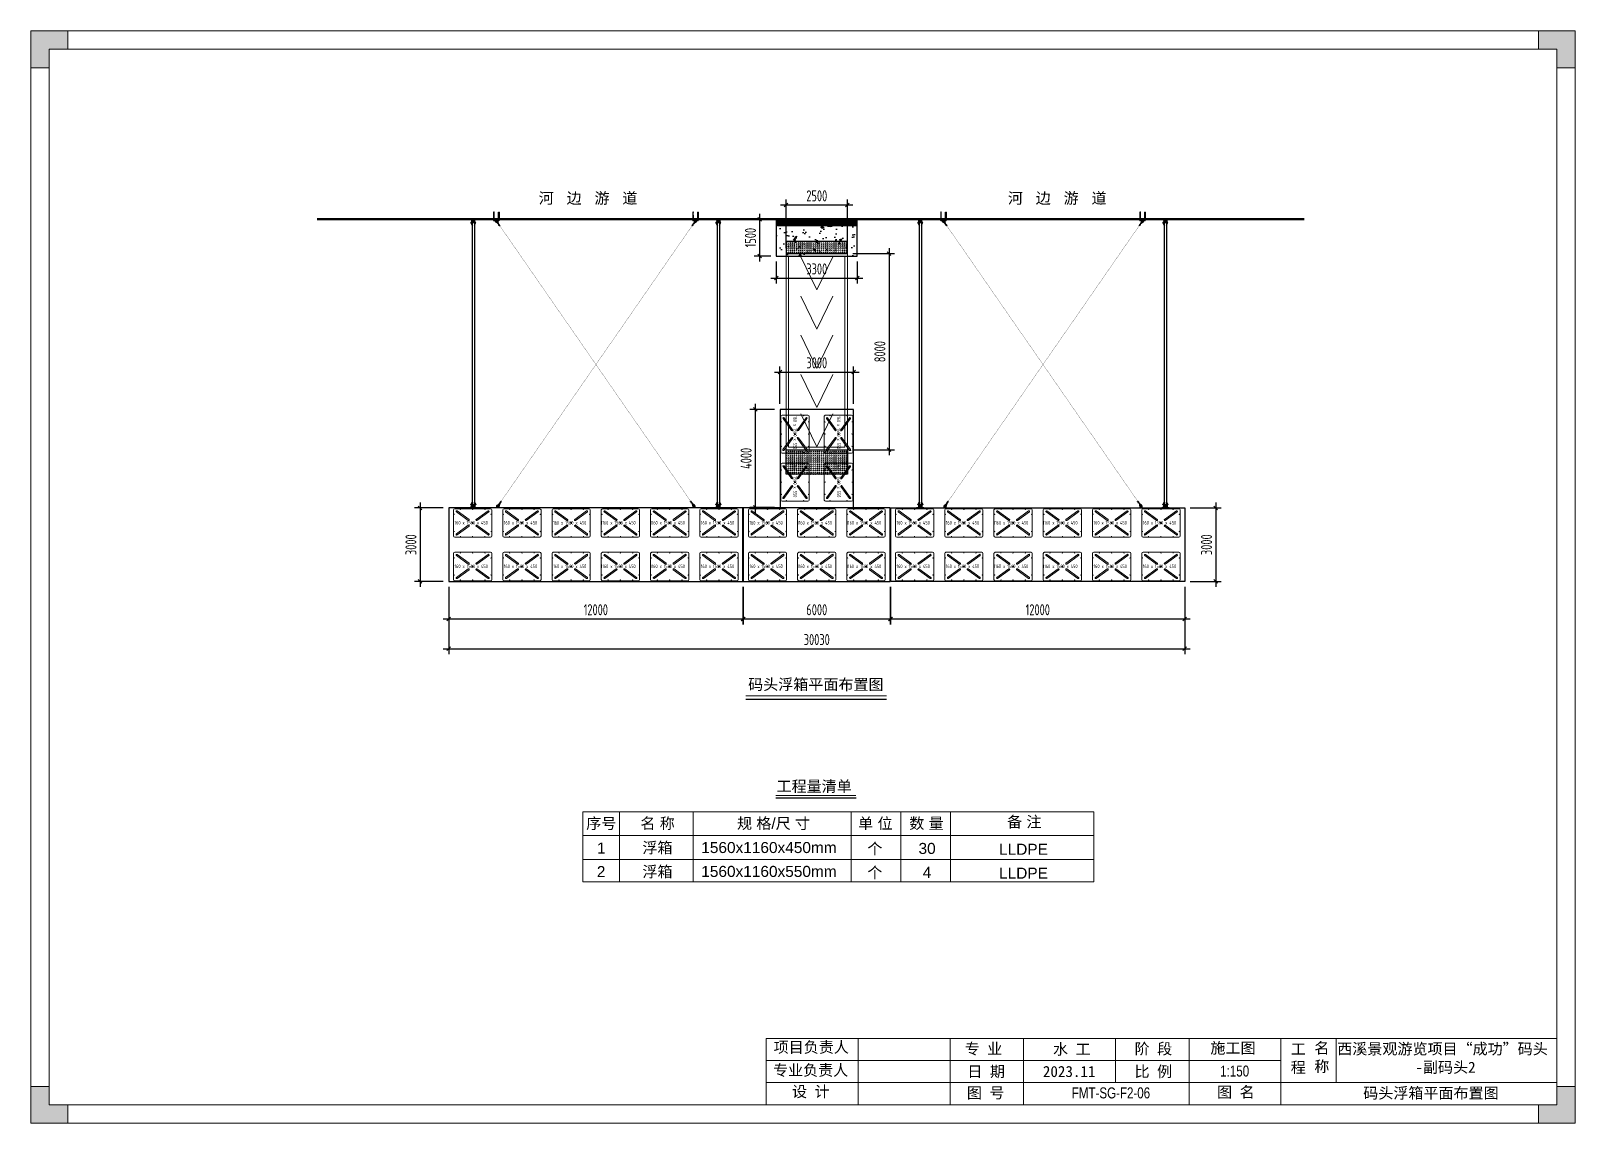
# Model space of a CAD drawing. Header units: millimetres. Extents: x 136606 to 1231039, y 82794 to 127364.
# Drawn here: x 527869 to 590868, y 82794 to 127345 of the extents above; entities that cross this region are included whole.
import ezdxf
from ezdxf.enums import TextEntityAlignment as Align

# ---------------------------------------------------------------- set-up
doc = ezdxf.new("R2010")
doc.units = ezdxf.units.MM
for name, pattern in [('CENTER', [0.6, 0.375, -0.075, 0.075, -0.075]), ('DASHDOT2', [12.7, 6.35, -3.175, 0, -3.175]), ('DASHED2', [0.375, 0.25, -0.125])]:
    doc.linetypes.add(name, pattern=pattern)
for name, color, linetype in [('0 @ 1', 7, 'Continuous'), ('BS-Annectent', 115, 'Continuous'), ('HR-dimension', 9, 'Continuous'), ('HR-pontoon', 161, 'Continuous'), ('STEEL', 34, 'Continuous'), ('粗实线', 7, 'Continuous')]:
    doc.layers.add(name, color=color, linetype=linetype)
for name, color, linetype, lineweight in [('图框', 7, 'Continuous', 13), ('扣板', 7, 'Continuous', 9), ('抱桩器', 1, 'Continuous', 18), ('文本', 3, 'Continuous', 13), ('浮箱', 160, 'Continuous', 20)]:
    doc.layers.add(name, color=color, linetype=linetype, lineweight=lineweight)
doc.styles.add('Arial', font='arial.ttf')
doc.styles.add('hztxt', font='ros1.shx', dxfattribs={"width": 0.8, "bigfont": 'hztxt.shx'})
doc.styles.get("Standard").update_dxf_attribs({"font": 'arial.ttf'})
doc.dimstyles.new('DIM-150', dxfattribs={"dimscale": 150, "dimtxt": 3, "dimasz": 1, "dimexe": 1.5, "dimexo": 1.5, "dimgap": 1, "dimtad": 1, "dimdec": 1, "dimdsep": 46, "dimtxsty": 'hztxt', "dimblk": 'OBLIQUE', "dimcen": 0, "dimdle": 1.5, "dimclrd": 9, "dimclre": 9, "dimclrt": 2, "dimadec": 1, "dimazin": 0, "dimtfac": 1, "dimtdec": 1, "dimtix": 1, "dimtmove": 2, "dimatfit": 3, "dimldrblk": 'ARCHTICK', "dimfxl": 10, "dimtolj": 1, "dimtzin": 0, "dimarcsym": 1})
pattern_1 = [(225, (43212.285, 45564.743), (4.49012806, -4.49012806), []), (225, (43207.795, 45564.743), (4.49012806, -4.49012806), [7.9375, -1.5875, 0, -1.5875])]
pattern_2 = [(225, (-344287.005, -129412.7357), (4.49012806, -4.49012806), []), (225, (-344291.495, -129412.7357), (4.49012806, -4.49012806), [7.9375, -1.5875, 0, -1.5875])]
pattern_3 = [(40.81217054, (-1416366.4012, -675349.6259), (-1.4525846328, 1.682112997), []), (130.81217054, (-1416366.4012, -675349.6259), (-4.5872822625, 1.9116413612), [5.55625, -3.33375])]
pattern_4 = [(40.81217054, (-1423212.2177, -670898.807), (-1.4525846328, 1.682112997), []), (130.81217054, (-1423212.2177, -670898.807), (-4.5872822625, 1.9116413612), [5.55625, -3.33375])]

msp = doc.modelspace()

# ---------------------------------------------------------------- texts
at = {"layer": '文本', "color": 7, "style": 'Arial'}
for s, p in [('河   边   游   道', (548585.3744, 120522.6816)), ('河   边   游   道', (567726.6983, 120522.6816)), ('码头浮箱平面布置图', (557129.8464, 100687.0888)), ('码头浮箱平面布置图', (582225.0625, 84019.733))]:
    msp.add_text(s, height=450, dxfattribs=at).set_placement(p, align=Align.MIDDLE_LEFT)
at = {"layer": '文本', "color": 7}
msp.add_text('工程量清单', height=450, dxfattribs=at).set_placement((558289.7777, 96534.1928), align=Align.MIDDLE_LEFT)
for s, p in [('序号', (551139.8907, 95028.2343)), ('名 称', (553435.2136, 95028.2343)), ('规 格/尺 寸', (558166.3392, 95028.2343)), ('单 位', (562320.3779, 95028.2343)), ('数 量', (564405.4936, 95028.2343)), ('备 注', (568397.1383, 95093.3355)), ('1', (551139.1631, 94014.2466)), ('浮箱', (553430.7096, 94035.3862)), ('1560x1160x450mm', (557979.5055, 94035.3862)), ('个', (562299.3872, 93998.3837)), ('30', (564430.7223, 93998.3837)), ('LLDPE', (568363.8161, 93964.7499)), ('2', (551132.8978, 93056.2753)), ('浮箱', (553430.7096, 93060.3862)), ('1560x1160x550mm', (557979.5055, 93060.3862)), ('个', (562299.3872, 93023.3837)), ('4', (564430.7223, 93023.3837)), ('LLDPE', (568363.8161, 92989.7499))]:
    msp.add_text(s, height=450, dxfattribs=at).set_placement(p, align=Align.MIDDLE)
at = {"layer": '文本', "style": 'Arial', "width": 0.75}
for s, p in [('1:150', (576389.6517, 84558.241)), ('FMT-SG-F2-06', (570334.4945, 83667.0802))]:
    msp.add_text(s, height=450, dxfattribs=at).set_placement(p, align=Align.BOTTOM_LEFT)
at = {"layer": '文本', "color": 6, "char_height": 150, "attachment_point": 3, "rotation": 270, "style": 'hztxt'}
for insert in [(559124.3903, 110276.3435, -0.001), (560900.3903, 110276.3435, -0.001), (559124.3903, 108316.3435, -0.001), (560900.3903, 108316.3435, -0.001)]:
    msp.add_mtext('\\pi41.0595;1160 x 1560 x 550          ', dxfattribs=dict(at, insert=insert))
at = {"layer": '文本', "color": 3, "char_height": 150, "attachment_point": 3, "style": 'hztxt'}
for insert in [(546511.2847, 107357.1714, -0.0005), (548521.2847, 107357.1714, -0.0005), (550531.2847, 107357.1714, -0.0005), (552541.2847, 107357.1714, -0.0005), (554551.2847, 107357.1714, -0.0005), (556561.2847, 107357.1714, -0.0005), (558541.2847, 107357.1714, -0.0005), (560551.2847, 107357.1714, -0.0005), (562561.2847, 107357.1714, -0.0005), (564541.2847, 107357.1714, -0.0005), (566551.2847, 107357.1714, -0.0005), (568561.2847, 107357.1714, -0.0005), (570571.2847, 107357.1714, -0.0005), (572581.2847, 107357.1714, -0.0005), (574591.2847, 107357.1714, -0.0005), (546511.2847, 105581.1714, -0.0005), (548521.2847, 105581.1714, -0.0005), (550531.2847, 105581.1714, -0.0005), (552541.2847, 105581.1714, -0.0005), (554551.2847, 105581.1714, -0.0005), (556561.2847, 105581.1714, -0.0005), (558541.2847, 105581.1714, -0.0005), (560551.2847, 105581.1714, -0.0005), (562561.2847, 105581.1714, -0.0005), (564541.2847, 105581.1714, -0.0005), (566551.2847, 105581.1714, -0.0005), (568561.2847, 105581.1714, -0.0005), (570571.2847, 105581.1714, -0.0005), (572581.2847, 105581.1714, -0.0005), (574591.2847, 105581.1714, -0.0005)]:
    msp.add_mtext('\\pi41.0595;1160 x 1560 x 450          ', dxfattribs=dict(at, insert=insert))

# ---------------------------------------------------------------- blocks, each defined once
blk = doc.blocks.new('GW-TK')
at = {"layer": '图框', "linetype": 'Continuous', "lineweight": 0}
h = blk.add_hatch(color=256, dxfattribs=at)
h.dxf.hatch_style = 1
h.paths.add_polyline_path([(927183.55, 464715.01), (927183.55, 464705.01), (927188.55, 464705.01), (927188.55, 464710.01), (927193.56, 464710.01), (927193.56, 464715.01)])
h = blk.add_hatch(color=256, dxfattribs=at)
h.dxf.hatch_style = 1
h.paths.add_polyline_path([(927593.55, 464715.01), (927593.55, 464710.01), (927598.55, 464710.01), (927598.55, 464705.01), (927603.55, 464705.01), (927603.55, 464715.01)])
h = blk.add_hatch(color=256, dxfattribs=at)
h.dxf.hatch_style = 1
h.paths.add_polyline_path([(927193.56, 464418.01), (927193.56, 464423.01), (927188.55, 464423.01), (927188.55, 464428.01), (927183.55, 464428.01), (927183.55, 464418.01)])
h = blk.add_hatch(color=256, dxfattribs=at)
h.dxf.hatch_style = 1
h.paths.add_polyline_path([(927603.55, 464418.01), (927603.55, 464428.01), (927598.55, 464428.01), (927598.55, 464423.01), (927593.55, 464423.01), (927593.55, 464418.01)])
at = {"layer": '图框', "linetype": 'Continuous'}
for p, q in [((927383.55, 464441.02), (927383.55, 464423.01)), ((927408.55, 464441.02), (927408.55, 464423.01)), ((927433.55, 464441.02), (927433.55, 464423.01)), ((927453.55, 464441.02), (927453.55, 464423.01)), ((927478.55, 464441.02), (927478.55, 464429.01)), ((927498.55, 464441.02), (927498.55, 464423.01)), ((927523.55, 464441.02), (927523.55, 464423.01)), ((927538.55, 464441.02), (927538.55, 464429.01)), ((927383.55, 464435.01), (927523.55, 464435.01)), ((927451.56, 464429.01), (927383.55, 464429.01)), ((927383.55, 464429.01), (927598.55, 464429.01))]:
    blk.add_line(p, q, dxfattribs=at)
at = {"layer": '图框', "linetype": 'Continuous', "lineweight": 0}
for points in [[(927188.55, 464705.01), (927188.55, 464710.01), (927193.56, 464710.01), (927193.56, 464715.01), (927183.55, 464715.01), (927183.55, 464705.01)], [(927598.55, 464705.01), (927598.55, 464710.01), (927593.55, 464710.01), (927593.55, 464715.01), (927603.55, 464715.01), (927603.55, 464705.01)], [(927188.55, 464428.01), (927188.55, 464423.01), (927193.56, 464423.01), (927193.56, 464418.01), (927183.55, 464418.01), (927183.55, 464428.01)], [(927598.55, 464428.01), (927598.55, 464423.01), (927593.55, 464423.01), (927593.55, 464418.01), (927603.55, 464418.01), (927603.55, 464428.01)]]:
    blk.add_lwpolyline(points, close=True, dxfattribs=at)
at = {"layer": '图框'}
for points in [[(927183.55, 464715.01), (927603.55, 464715.01), (927603.55, 464418.01), (927183.55, 464418.01)], [(927188.55, 464710.01), (927598.55, 464710.01), (927598.55, 464423.01), (927188.55, 464423.01)]]:
    blk.add_lwpolyline(points, close=True, dxfattribs=at)
at = {"layer": '图框', "linetype": 'Continuous'}
blk.add_lwpolyline([(927383.55, 464441.02), (927598.55, 464441.02)], dxfattribs=at)
at = {"layer": '图框', "linetype": 'Continuous', "char_height": 3, "attachment_point": 1}
for s, width, heights, insert in [('{\\fSimSun|b0|i0|c134|p2;项目负责人}', 26.0225, [0], (927385.56, 464440.15)), ('{\\fSimSun|b0|i0|c134|p2;专 业}', 12.8345, [0], (927437.53, 464439.73)), ('{\\fSimSun|b0|i0|c134|p2;阶 段}', 17.4775, [0], (927483.73, 464439.73)), ('{\\fSimSun|b0|i0|c134|p2;工 程}', 5.2119, [0], (927526.21, 464439.66)), ('{\\fSimSun|b0|i0|c134|p2;名 称}', 5.2119, [0], (927532.62, 464439.93)), ('{\\fSimSun|b0|i0|c134|p2;专业负责人}', 24.6361, [2.04], (927385.39, 464433.9)), ('{\\fSimSun|b0|i0|c134|p2;日 期}', 11.224, [0], (927438.25, 464433.55)), ('{\\fSimSun|b0|i0|c134|p2;比 例}', 10.9146, [0], (927483.71, 464433.55)), ('{\\fSimSun|b0|i0|c134|p2;设 计}', 16.2353, [0], (927390.55, 464428.09)), ('{\\fSimSun|b0|i0|c134|p2;图 号}', 23.6261, [0], (927438.11, 464427.75)), ('{\\fSimSun|b0|i0|c134|p2;图 名}', 12.066, [0], (927506.19, 464427.94))]:
    blk.add_mtext_dynamic_manual_height_columns(s, width=width, gutter_width=17.5, heights=heights, dxfattribs=dict(at, insert=insert))
at = {"layer": '图框', "color": 3, "linetype": 'Continuous', "char_height": 3, "attachment_point": 1}
for s, width, insert in [('{\\fSimSun|b0|i0|c134|p2;水 工}', 11.224, (927461.55, 464439.63)), ('\\pt9;{\\fSimSun|b0|i0|c134|p2;施工图}', 18.6303, (927504.36, 464439.94)), ('\\pi0.39911,t9.39911;{\\fSimSun|b0|i0|c134|p2;西溪景观游览项目“成功”码头\\P\\pi21.67411,t30.67411;-副码头2}', 60.0149, (927538.45, 464439.71)), ('{\\fSimSun|b0|i0|c134|p2;2023.11}', 11.224, (927458.8, 464433.55))]:
    blk.add_mtext_dynamic_manual_height_columns(s, width=width, gutter_width=17.5, heights=[0], dxfattribs=dict(at, insert=insert))
blk = doc.blocks.new('_Oblique')
at = {"color": 0, "linetype": 'ByBlock', "lineweight": -2}
blk.add_line((-0.5, -0.5), (0.5, 0.5), dxfattribs=at)
blk = doc.blocks.new('*D582')
at = {"color": 9, "lineweight": -2, "transparency": 16777216}
for p, q in [((544690, 107887), (543524, 107887)), ((543749, 108112), (543749, 104662)), ((544690, 104887), (543524, 104887))]:
    blk.add_line(p, q, dxfattribs=at)
at = {"layer": 'Defpoints', "color": 0, "transparency": 16777216}
for p in [(544915, 107887), (543749, 104887), (544915, 104887)]:
    blk.add_point(p, dxfattribs=at)
at = {"color": 9, "lineweight": -2, "transparency": 16777216, "xscale": 150, "yscale": 150, "zscale": 150}
for p, rotation in [((543749, 107887), 90), ((543749, 104887), 270)]:
    blk.add_blockref('_Oblique', p, dxfattribs=dict(at, rotation=rotation))
at = {"color": 2, "transparency": 16777216, "insert": (543374, 106387), "char_height": 450, "attachment_point": 5, "rotation": 90, "style": 'hztxt'}
blk.add_mtext('\\A1;3000', dxfattribs=at)
blk = doc.blocks.new('_ArchTick')
at = {"color": 0, "linetype": 'ByBlock', "const_width": 0.15}
blk.add_lwpolyline([(-0.5, -0.5), (0.5, 0.5)], dxfattribs=at)
blk = doc.blocks.new('*D583')
at = {"color": 9, "lineweight": -2, "transparency": 16777216}
for p, q in [((575170, 107887), (576430, 107887)), ((576205, 108112), (576205, 104662)), ((575170, 104887), (576430, 104887))]:
    blk.add_line(p, q, dxfattribs=at)
at = {"layer": 'Defpoints', "color": 0, "transparency": 16777216}
for p in [(574945, 107887), (574945, 104887), (576205, 104887)]:
    blk.add_point(p, dxfattribs=at)
at = {"color": 9, "lineweight": -2, "transparency": 16777216, "xscale": 150, "yscale": 150, "zscale": 150}
for p, rotation in [((576205, 107887), 90), ((576205, 104887), 270)]:
    blk.add_blockref('_Oblique', p, dxfattribs=dict(at, rotation=rotation))
at = {"color": 2, "transparency": 16777216, "insert": (575830, 106387), "char_height": 450, "attachment_point": 5, "rotation": 90, "style": 'hztxt'}
blk.add_mtext('\\A1;3000', dxfattribs=at)
blk = doc.blocks.new('*D588')
at = {"color": 9, "lineweight": -2, "transparency": 16777216}
for p, q in [((558205, 113430), (561655, 113430)), ((558430, 112132), (558430, 113655)), ((561430, 112132), (561430, 113655))]:
    blk.add_line(p, q, dxfattribs=at)
at = {"layer": 'Defpoints', "color": 0, "transparency": 16777216}
for p in [(561430, 113430), (558430, 111907), (561430, 111907)]:
    blk.add_point(p, dxfattribs=at)
at = {"color": 9, "lineweight": -2, "transparency": 16777216, "xscale": 150, "yscale": 150, "zscale": 150, "rotation": 180}
blk.add_blockref('_Oblique', (558430, 113430), dxfattribs=at)
at = {"color": 9, "lineweight": -2, "transparency": 16777216, "xscale": 150, "yscale": 150, "zscale": 150}
blk.add_blockref('_Oblique', (561430, 113430), dxfattribs=at)
at = {"color": 2, "transparency": 16777216, "insert": (559930, 113805), "char_height": 450, "attachment_point": 5, "style": 'hztxt'}
blk.add_mtext('\\A1;3000', dxfattribs=at)
blk = doc.blocks.new('*D589')
at = {"color": 9, "lineweight": -2, "transparency": 16777216}
for p, q in [((558205, 111907), (557198, 111907)), ((557423, 112132), (557423, 107682)), ((558205, 107907), (557198, 107907))]:
    blk.add_line(p, q, dxfattribs=at)
at = {"layer": 'Defpoints', "color": 0, "transparency": 16777216}
for p in [(558430, 111907), (557423, 107907), (558430, 107907)]:
    blk.add_point(p, dxfattribs=at)
at = {"color": 9, "lineweight": -2, "transparency": 16777216, "xscale": 150, "yscale": 150, "zscale": 150}
for p, rotation in [((557423, 111907), 90), ((557423, 107907), 270)]:
    blk.add_blockref('_Oblique', p, dxfattribs=dict(at, rotation=rotation))
at = {"color": 2, "transparency": 16777216, "insert": (557048, 109907), "char_height": 450, "attachment_point": 5, "rotation": 90, "style": 'hztxt'}
blk.add_mtext('\\A1;4000', dxfattribs=at)
blk = doc.blocks.new('*D584')
at = {"color": 9, "lineweight": -2, "transparency": 16777216}
for p, q in [((544915, 104662), (544915, 101918)), ((574945, 104662), (574945, 101918)), ((544690, 102143), (575170, 102143))]:
    blk.add_line(p, q, dxfattribs=at)
at = {"layer": 'Defpoints', "color": 0, "transparency": 16777216}
for p in [(544915, 104887), (574945, 104887), (574945, 102143)]:
    blk.add_point(p, dxfattribs=at)
at = {"color": 9, "lineweight": -2, "transparency": 16777216, "xscale": 150, "yscale": 150, "zscale": 150, "rotation": 180}
blk.add_blockref('_Oblique', (544915, 102143), dxfattribs=at)
at = {"color": 9, "lineweight": -2, "transparency": 16777216, "xscale": 150, "yscale": 150, "zscale": 150}
blk.add_blockref('_Oblique', (574945, 102143), dxfattribs=at)
at = {"color": 2, "transparency": 16777216, "insert": (559930, 102518), "char_height": 450, "attachment_point": 5, "style": 'hztxt'}
blk.add_mtext('\\A1;30030', dxfattribs=at)
blk = doc.blocks.new('*D585')
at = {"color": 9, "lineweight": -2, "transparency": 16777216}
for p, q in [((544915, 104662), (544915, 103134)), ((556915, 104662), (556915, 103134)), ((544690, 103359), (557140, 103359))]:
    blk.add_line(p, q, dxfattribs=at)
at = {"layer": 'Defpoints', "color": 0, "transparency": 16777216}
for p in [(544915, 104887), (556915, 104887), (556915, 103359)]:
    blk.add_point(p, dxfattribs=at)
at = {"color": 9, "lineweight": -2, "transparency": 16777216, "xscale": 150, "yscale": 150, "zscale": 150, "rotation": 180}
blk.add_blockref('_Oblique', (544915, 103359), dxfattribs=at)
at = {"color": 9, "lineweight": -2, "transparency": 16777216, "xscale": 150, "yscale": 150, "zscale": 150}
blk.add_blockref('_Oblique', (556915, 103359), dxfattribs=at)
at = {"color": 2, "transparency": 16777216, "insert": (550915, 103734), "char_height": 450, "attachment_point": 5, "style": 'hztxt'}
blk.add_mtext('\\A1;12000', dxfattribs=at)
blk = doc.blocks.new('*D586')
at = {"color": 9, "lineweight": -2, "transparency": 16777216}
for p, q in [((556930, 104662), (556930, 103134)), ((562930, 104662), (562930, 103134)), ((556705, 103359), (563155, 103359))]:
    blk.add_line(p, q, dxfattribs=at)
at = {"layer": 'Defpoints', "color": 0, "transparency": 16777216}
for p in [(556930, 104887), (562930, 104887), (562930, 103359)]:
    blk.add_point(p, dxfattribs=at)
at = {"color": 9, "lineweight": -2, "transparency": 16777216, "xscale": 150, "yscale": 150, "zscale": 150, "rotation": 180}
blk.add_blockref('_Oblique', (556930, 103359), dxfattribs=at)
at = {"color": 9, "lineweight": -2, "transparency": 16777216, "xscale": 150, "yscale": 150, "zscale": 150}
blk.add_blockref('_Oblique', (562930, 103359), dxfattribs=at)
at = {"color": 2, "transparency": 16777216, "insert": (559930, 103734), "char_height": 450, "attachment_point": 5, "style": 'hztxt'}
blk.add_mtext('\\A1;6000', dxfattribs=at)
blk = doc.blocks.new('*D587')
at = {"color": 9, "lineweight": -2, "transparency": 16777216}
for p, q in [((562945, 104662), (562945, 103134)), ((574945, 104662), (574945, 103134)), ((562720, 103359), (575170, 103359))]:
    blk.add_line(p, q, dxfattribs=at)
at = {"layer": 'Defpoints', "color": 0, "transparency": 16777216}
for p in [(562945, 104887), (574945, 104887), (574945, 103359)]:
    blk.add_point(p, dxfattribs=at)
at = {"color": 9, "lineweight": -2, "transparency": 16777216, "xscale": 150, "yscale": 150, "zscale": 150, "rotation": 180}
blk.add_blockref('_Oblique', (562945, 103359), dxfattribs=at)
at = {"color": 9, "lineweight": -2, "transparency": 16777216, "xscale": 150, "yscale": 150, "zscale": 150}
blk.add_blockref('_Oblique', (574945, 103359), dxfattribs=at)
at = {"color": 2, "transparency": 16777216, "insert": (568945, 103734), "char_height": 450, "attachment_point": 5, "style": 'hztxt'}
blk.add_mtext('\\A1;12000', dxfattribs=at)
blk = doc.blocks.new('FX')
at = {"layer": '浮箱', "color": 5, "linetype": 'Continuous'}
for p, q in [((1949413, 182036, 0), (1949413, 183096, 0)), ((1949463, 183146, 0), (1950923, 183146, 0)), ((1950973, 183096, 0), (1950973, 182036, 0)), ((1950923, 181986, 0), (1949463, 181986, 0))]:
    blk.add_line(p, q, dxfattribs=at)
at = {"layer": '浮箱', "linetype": 'Continuous'}
for p, q in [((1949413, 182978, 0), (1949413, 182978, 0)), ((1949413, 182973, 0), (1949413, 182973, 0)), ((1949413, 182972, 0), (1949413, 182972, 0)), ((1949413, 182972, 0), (1949413, 182972, 0)), ((1949413, 182972, 0), (1949413, 182972, 0)), ((1949413, 182971, 0), (1949413, 182971, 0)), ((1949413, 182971, 0), (1949413, 182971, 0)), ((1949413, 182967, 0), (1949413, 182967, 0)), ((1950794, 183146, 0), (1950794, 183146, 0)), ((1950799, 183146, 0), (1950799, 183146, 0)), ((1950799, 183146, 0), (1950799, 183146, 0)), ((1950799, 183146, 0), (1950799, 183146, 0)), ((1950800, 183146, 0), (1950800, 183146, 0)), ((1950800, 183146, 0), (1950800, 183146, 0)), ((1950800, 183146, 0), (1950800, 183146, 0)), ((1950805, 183146, 0), (1950805, 183146, 0))]:
    blk.add_line(p, q, dxfattribs=at)
at = {"layer": '浮箱', "color": 1, "linetype": 'CENTER', "ltscale": 9.652}
for p, q in [((1949448, 182916, 0), (1949428, 182916, 0)), ((1949438, 182926, 0), (1949438, 182905, 0)), ((1949703, 183121, 0), (1949683, 183121, 0)), ((1949693, 183131, 0), (1949693, 183110, 0)), ((1950203, 183121, 0), (1950183, 183121, 0)), ((1950193, 183131, 0), (1950193, 183110, 0)), ((1950703, 183121, 0), (1950683, 183121, 0)), ((1950693, 183131, 0), (1950693, 183110, 0)), ((1950958, 182916, 0), (1950938, 182916, 0)), ((1950948, 182926, 0), (1950948, 182905, 0)), ((1949448, 182216, 0), (1949428, 182216, 0)), ((1949438, 182226, 0), (1949438, 182205, 0)), ((1950958, 182216, 0), (1950938, 182216, 0)), ((1950948, 182226, 0), (1950948, 182205, 0)), ((1949703, 182011, 0), (1949683, 182011, 0)), ((1949693, 182021, 0), (1949693, 182000, 0)), ((1950203, 182011, 0), (1950183, 182011, 0)), ((1950193, 182021, 0), (1950193, 182000, 0)), ((1950703, 182011, 0), (1950683, 182011, 0)), ((1950693, 182021, 0), (1950693, 182000, 0))]:
    blk.add_line(p, q, dxfattribs=at)
at = {"layer": '浮箱', "color": 5, "linetype": 'Continuous', "elevation": 0}
for points in [[(1949530, 183014, -1), (1949559, 183054), (1950045, 182703, -0.999989), (1950016, 182662), (1949530, 183014)], [(1950855, 183016, 1), (1950825, 183057), (1950340, 182703, 0.999989), (1950369, 182663), (1950855, 183016)], [(1949530, 182117, 1), (1949559, 182077), (1950045, 182428, 0.999989), (1950016, 182469), (1949530, 182117)], [(1950855, 182115, -1), (1950825, 182075), (1950340, 182428, -0.999989), (1950369, 182468), (1950855, 182115)]]:
    blk.add_lwpolyline(points, format="xyb", dxfattribs=at)
blk.add_lwpolyline([(1950208, 182586), (1950208, 182586)], dxfattribs=at)
at = {"layer": '浮箱', "color": 9, "linetype": 'Continuous'}
for centre in [(1949438, 182916, 0), (1949693, 183121, 0), (1950193, 183121, 0), (1950693, 183121, 0), (1950948, 182916, 0), (1949438, 182216, 0), (1950948, 182216, 0), (1949693, 182011, 0), (1950193, 182011, 0), (1950693, 182011, 0)]:
    blk.add_circle(centre, 7.5, dxfattribs=at)
at = {"layer": '浮箱', "color": 5, "linetype": 'Continuous'}
for radius in [25, 20]:
    blk.add_circle((1950193, 182566, 0), radius, dxfattribs=at)
at = {"layer": '浮箱', "color": 5, "linetype": 'Continuous', "extrusion": (0, 0, -1)}
for centre, start, end in [((-1949463, 183096, 0), 0, 90), ((-1950923, 183096, 0), 90, 180), ((-1949463, 182036, 0), 270, 0), ((-1950923, 182036, 0), 180, 270)]:
    blk.add_arc(centre, 50, start, end, dxfattribs=at)
blk = doc.blocks.new('*U13')
at = {"layer": '抱桩器', "color": 1}
blk.add_lwpolyline([(-675, 650), (675, 0), (-675, -650)], dxfattribs=at)
blk = doc.blocks.new('*U14')
at = {"color": 0, "linetype": 'ByBlock', "lineweight": -2, "transparency": 16777216}
for p in [(0, 0), (1600, 0), (3200, 0), (4800, 0), (6400, 0)]:
    blk.add_blockref('*U13', p, dxfattribs=at)
blk = doc.blocks.new('1.5x12m')
h = blk.add_hatch()
h.set_pattern_fill('GOST_GLASS', color=1, scale=10, angle=90)
h.set_pattern_definition([(135, (6000, 500), (5e-15, 84.852814), [50, -70]), (135, (6000, 521.213), (5e-15, 84.852814), [20, -100]), (135, (5978.787, 500), (5e-15, 84.852814), [20, -100])])
h.paths.add_polyline_path([(305060, 77113), (305060, 79613), (304060, 79613), (304060, 77113)])
h = blk.add_hatch()
h.set_pattern_fill('GOST_GLASS', color=1, scale=10, angle=90)
h.set_pattern_definition([(135, (1999.7, 500), (5e-15, 84.852814), [50, -70]), (135, (1999.7, 521.213), (5e-15, 84.852814), [20, -100]), (135, (1978.487, 500), (5e-15, 84.852814), [20, -100])])
h.paths.add_polyline_path([(313060, 77113), (313060, 79613), (313560, 79613), (313560, 77113)])
at = {"color": 1}
for points in [[(305060, 77113), (305060, 79613), (304060, 79613), (304060, 77113)], [(313060, 77113), (313060, 79613), (313560, 79613), (313560, 77113)]]:
    blk.add_lwpolyline(points, close=True, dxfattribs=at)
at = {"layer": '抱桩器', "color": 1}
for points in [[(313060, 79613), (305060, 79613), (305060, 77113), (313060, 77113)], [(312960, 79513), (305160, 79513), (305160, 77213), (312960, 77213)]]:
    blk.add_lwpolyline(points, close=True, dxfattribs=at)
at = {"extrusion": (0, 0, -1), "zscale": -1}
blk.add_blockref('*U14', (-312251, 78363), dxfattribs=at)
blk = doc.blocks.new('*D1626')
at = {"color": 9, "lineweight": -2, "transparency": 16777216}
for p, q in [((558680, 118486), (558680, 120466)), ((561180, 118486), (561180, 120466)), ((561405, 120241), (558455, 120241))]:
    blk.add_line(p, q, dxfattribs=at)
at = {"layer": 'Defpoints', "color": 0, "transparency": 16777216}
for p in [(558680, 120241), (558680, 118261), (561180, 118261)]:
    blk.add_point(p, dxfattribs=at)
at = {"color": 9, "lineweight": -2, "transparency": 16777216, "xscale": 150, "yscale": 150, "zscale": 150, "rotation": 180}
blk.add_blockref('_Oblique', (558680, 120241), dxfattribs=at)
at = {"color": 9, "lineweight": -2, "transparency": 16777216, "xscale": 150, "yscale": 150, "zscale": 150}
blk.add_blockref('_Oblique', (561180, 120241), dxfattribs=at)
at = {"color": 2, "transparency": 16777216, "insert": (559930, 120616), "char_height": 450, "attachment_point": 5, "style": 'hztxt'}
blk.add_mtext('\\A1;2500', dxfattribs=at)
blk = doc.blocks.new('*D1627')
at = {"color": 9, "lineweight": -2, "transparency": 16777216}
for p, q in [((562880, 118486), (562880, 110036)), ((561405, 118261), (563105, 118261)), ((561405, 110261), (563105, 110261))]:
    blk.add_line(p, q, dxfattribs=at)
at = {"layer": 'Defpoints', "color": 0, "transparency": 16777216}
for p in [(561180, 118261), (561180, 110261), (562880, 110261)]:
    blk.add_point(p, dxfattribs=at)
at = {"color": 9, "lineweight": -2, "transparency": 16777216, "xscale": 150, "yscale": 150, "zscale": 150}
for p, rotation in [((562880, 118261), 90), ((562880, 110261), 270)]:
    blk.add_blockref('_Oblique', p, dxfattribs=dict(at, rotation=rotation))
at = {"color": 2, "transparency": 16777216, "insert": (562505, 114261), "char_height": 450, "attachment_point": 5, "rotation": 90, "style": 'hztxt'}
blk.add_mtext('\\A1;8000', dxfattribs=at)
blk = doc.blocks.new('*D1628')
at = {"color": 9, "lineweight": -2, "transparency": 16777216}
for p, q in [((557601, 117936), (557601, 119886)), ((558055, 119661), (557376, 119661)), ((558055, 118161), (557376, 118161))]:
    blk.add_line(p, q, dxfattribs=at)
at = {"layer": 'Defpoints', "color": 0, "transparency": 16777216}
for p in [(557601, 119661), (558280, 119661), (558280, 118161)]:
    blk.add_point(p, dxfattribs=at)
at = {"color": 9, "lineweight": -2, "transparency": 16777216, "xscale": 150, "yscale": 150, "zscale": 150}
for p, rotation in [((557601, 119661), 90), ((557601, 118161), 270)]:
    blk.add_blockref('_Oblique', p, dxfattribs=dict(at, rotation=rotation))
at = {"color": 2, "transparency": 16777216, "insert": (557226, 118911), "char_height": 450, "attachment_point": 5, "rotation": 90, "style": 'hztxt'}
blk.add_mtext('\\A1;1500', dxfattribs=at)
blk = doc.blocks.new('*D1629')
at = {"color": 9, "lineweight": -2, "transparency": 16777216}
for p, q in [((558280, 117936), (558280, 117035)), ((561580, 117936), (561580, 117035)), ((558055, 117260), (561805, 117260))]:
    blk.add_line(p, q, dxfattribs=at)
at = {"layer": 'Defpoints', "color": 0, "transparency": 16777216}
for p in [(558280, 118161), (561580, 118161), (561580, 117260)]:
    blk.add_point(p, dxfattribs=at)
at = {"color": 9, "lineweight": -2, "transparency": 16777216, "xscale": 150, "yscale": 150, "zscale": 150, "rotation": 180}
blk.add_blockref('_Oblique', (558280, 117260), dxfattribs=at)
at = {"color": 9, "lineweight": -2, "transparency": 16777216, "xscale": 150, "yscale": 150, "zscale": 150}
blk.add_blockref('_Oblique', (561580, 117260), dxfattribs=at)
at = {"color": 2, "transparency": 16777216, "insert": (559930, 117635), "char_height": 450, "attachment_point": 5, "style": 'hztxt'}
blk.add_mtext('\\A1;3300', dxfattribs=at)
blk = doc.blocks.new('支座')
at = {"layer": '扣板', "color": 7}
blk.add_line((13512, 4747, 0), (13512, 5047, 0), dxfattribs=at)
at = {"layer": '扣板', "color": 7, "elevation": 0}
for points in [[(13512, 4747), (13512, 5047), (13520, 5047), (13520, 4747)], [(13600, 4947), (13620, 4927), (13620, 4867), (13600, 4847), (13520, 4847), (13520, 4947)], [(13560, 4932), (13520, 4932), (13520, 4922), (13560, 4922)], [(13560, 4862), (13520, 4862), (13520, 4872), (13560, 4872)]]:
    blk.add_lwpolyline(points, close=True, dxfattribs=at)
at = {"layer": '扣板', "color": 7}
blk.add_circle((13575, 4897, 0), 25, dxfattribs=at)
blk = doc.blocks.new('A$C97f6d51a')
at = {"color": 1, "linetype": 'DASHDOT2'}
blk.add_line((0, 313), (0, -47), dxfattribs=at)
at = {"layer": 'BS-Annectent'}
for p, q in [((-10, 6), (9, 4)), ((-10, 2), (-6, 4)), ((-6, 1), (-10, 2)), ((-10, 2), (9, 1)), ((-9, 282), (-9, 282)), ((-9, 281), (-9, 282)), ((-9, 282), (-9, 282)), ((-9, 279), (-8, 279)), ((-8, 278), (-9, 279)), ((-9, 279), (-8, 278)), ((-9, 275), (-7, 276)), ((-6, 274), (-9, 275)), ((-9, 275), (-7, 275)), ((-9, 272), (-6, 274)), ((-6, 270), (-9, 272)), ((-9, 272), (-4, 272)), ((-9, 269), (9, 268)), ((-9, 266), (9, 265)), ((-9, 263), (9, 262)), ((-9, 260), (9, 258)), ((-9, 257), (9, 255)), ((-9, 253), (9, 252)), ((-9, 250), (9, 249)), ((-9, 247), (9, 246)), ((-9, 244), (9, 243)), ((-9, 241), (9, 240)), ((-9, 238), (9, 236)), ((-9, 235), (9, 233)), ((-9, 231), (9, 230)), ((-9, 228), (9, 227)), ((-9, 225), (9, 224)), ((-9, 222), (9, 221)), ((-9, 219), (9, 218)), ((-9, 216), (9, 215)), ((-9, 213), (9, 211)), ((-9, 209), (9, 208)), ((-9, 206), (9, 205)), ((-9, 203), (9, 202)), ((-9, 200), (9, 199)), ((-9, 197), (9, 196)), ((-9, 194), (9, 193)), ((-9, 191), (9, 189)), ((-9, 188), (9, 186)), ((-9, 184), (9, 183)), ((-9, 181), (9, 180)), ((-9, 178), (9, 177)), ((-9, 175), (9, 174)), ((-9, 172), (9, 171)), ((-9, 169), (9, 167)), ((-9, 166), (9, 164)), ((-9, 162), (9, 161)), ((-9, 159), (9, 158)), ((-9, 156), (9, 155)), ((-9, 153), (9, 152)), ((-9, 150), (9, 149)), ((-9, 147), (9, 146)), ((-9, 144), (9, 142)), ((-9, 140), (9, 139)), ((-9, 137), (9, 136)), ((-9, 134), (9, 133)), ((-9, 131), (9, 130)), ((-9, 128), (9, 127)), ((-9, 125), (9, 124)), ((-9, 122), (9, 120)), ((-9, 119), (9, 117)), ((-9, 115), (9, 114)), ((-9, 112), (9, 111)), ((-9, 109), (9, 108)), ((-9, 106), (9, 105)), ((-9, 103), (9, 102)), ((-9, 100), (9, 98)), ((-9, 97), (9, 95)), ((-9, 93), (9, 92)), ((-9, 90), (9, 89)), ((-9, 87), (9, 86)), ((-9, 84), (9, 83)), ((-9, 81), (9, 80)), ((-9, 78), (9, 76)), ((-9, 75), (9, 73)), ((-9, 71), (9, 70)), ((-9, 68), (9, 67)), ((-9, 65), (9, 64)), ((-9, 62), (9, 61)), ((-9, 59), (9, 58)), ((-9, 56), (9, 55)), ((-9, 53), (9, 51)), ((-9, 49), (9, 48)), ((-9, 46), (9, 45)), ((-9, 43), (9, 42)), ((-9, 40), (9, 39)), ((-9, 37), (9, 36)), ((-9, 34), (9, 33)), ((-9, 31), (9, 29)), ((-9, 28), (9, 26)), ((-9, 24), (9, 23)), ((-9, 21), (9, 20)), ((-9, 18), (9, 17)), ((-9, 15), (9, 14)), ((-9, 12), (9, 11)), ((-9, 9), (9, 7)), ((-8, 0), (-6, 1)), ((-6, 274), (-6, 274)), ((-6, 274), (-6, 274)), ((-6, 274), (-6, 274)), ((-6, 274), (-6, 274)), ((-6, 274), (-6, 274)), ((6, 270), (-6, 270)), ((6, 147), (-6, 148)), ((6, 116), (-6, 117)), ((6, 3), (-6, 4)), ((2, 0), (-6, 1)), ((4, 271), (9, 271)), ((6, 273), (5, 273)), ((6, 273), (5, 273)), ((6, 273), (9, 274)), ((6, 274), (9, 274)), ((9, 271), (6, 273)), ((6, 270), (9, 271)), ((6, 147), (9, 149)), ((9, 1), (6, 3)), ((7, 276), (9, 277)), ((9, 274), (7, 275)), ((7, 0), (9, 1)), ((9, 277), (8, 278)), ((8, 277), (9, 277)), ((9, 280), (9, 281)), ((9, 280), (9, 280)), ((9, 280), (9, 280)), ((-16, -24), (-16, -11)), ((12, -9), (-12, -9)), ((12, -27), (-12, -27)), ((-9, -29), (-6, -28)), ((-6, -31), (-9, -29)), ((9, -30), (-9, -29)), ((-9, -32), (-6, -31)), ((-6, -34), (-9, -32)), ((9, -33), (-9, -32)), ((-9, -35), (-6, -34)), ((-6, -37), (-9, -35)), ((9, -37), (-9, -35)), ((-9, -38), (-6, -37)), ((-6, -40), (-9, -38)), ((9, -40), (-9, -38)), ((-8, -24), (-8, -11)), ((-6, -28), (-8, -27)), ((-7, -40), (-7, -43)), ((6, -29), (-6, -28)), ((6, -29), (-6, -28)), ((6, -32), (-6, -31)), ((6, -32), (-6, -31)), ((6, -35), (-6, -34)), ((6, -38), (-6, -37)), ((6, -38), (-6, -37)), ((6, -41), (-6, -40)), ((-5, -44), (5, -44)), ((-4, -40), (-4, -43)), ((-2, -9), (0, -4)), ((9, -27), (-1, -27)), ((0, -9), (2, -4)), ((4, -41), (4, -43)), ((6, -29), (9, -27)), ((9, -30), (6, -29)), ((6, -32), (9, -30)), ((9, -33), (6, -32)), ((6, -35), (9, -33)), ((9, -37), (6, -35)), ((6, -38), (9, -37)), ((9, -40), (6, -38)), ((6, -41), (9, -40)), ((7, -41), (7, -43)), ((8, -24), (8, -11)), ((9, -27), (8, -27)), ((16, -24), (16, -11))]:
    blk.add_line(p, q, dxfattribs=at)
for points in [[(-19, -4), (-19, 0), (19, 0), (19, -4)], [(-15, -9), (15, -9), (15, -4), (-15, -4)]]:
    blk.add_lwpolyline(points, close=True, dxfattribs=at)
blk.add_lwpolyline([(10, 0), (10, 300), (0, 306), (-10, 300), (-10, 0)], dxfattribs=at)
for points in [[(16, -11, 0.612824), (8, -11, 0.305874), (-8, -11, 0.612824), (-16, -11)], [(16, -24, -0.612824), (8, -24, -0.305874), (-8, -24, -0.612824), (-16, -24)], [(-7, -43, 0.516475), (-4, -43, 0.258238), (4, -43, 0.516475), (7, -43)]]:
    blk.add_lwpolyline(points, format="xyb", dxfattribs=at)
blk = doc.blocks.new('A$Ce460a15a')
at = {"layer": 'STEEL', "color": 22}
for points in [[(12, 150), (12, -150), (0, -150), (0, 150)], [(92, -50), (112, -30), (112, 30), (92, 50), (12, 50), (12, -50)], [(52, 35), (12, 35), (12, 25), (52, 25)], [(52, -35), (12, -35), (12, -25), (52, -25)]]:
    blk.add_lwpolyline(points, close=True, dxfattribs=at)
blk.add_circle((67, 0), 25, dxfattribs=at)
at = {"layer": 'HR-dimension', "xscale": -1, "rotation": 90}
blk.add_blockref('A$C97f6d51a', (12, 100), dxfattribs=at)
at = {"layer": 'HR-dimension', "rotation": 90.00000000000001}
blk.add_blockref('A$C97f6d51a', (12, -100), dxfattribs=at)
blk = doc.blocks.new('*U1617')
h = blk.add_hatch()
h.set_pattern_fill('ANSI35', color=4, angle=180)
h.set_pattern_definition(pattern_1)
h.paths.add_polyline_path([(24, -89), (36, -89), (36, -67), (24, -67)])
h.paths.add_polyline_path([(24, -31), (36, -31), (36, 11), (24, 11)])
h.paths.add_polyline_path([(-100, 11), (100, 11), (100, 21), (-100, 21)])
h.paths.add_polyline_path([(-36, -31), (-24, -31), (-24, 11), (-36, 11)])
h.paths.add_polyline_path([(-36, -89), (-24, -89), (-24, -67), (-36, -67)])
h = blk.add_hatch()
h.set_pattern_fill('ANSI35', color=4, angle=180)
h.set_pattern_definition(pattern_2)
h.paths.add_polyline_path([(-129, -116), (-150, -116), (-150, -104), (-129, -104)])
h.paths.add_polyline_path([(111, -116), (-111, -116), (-111, -104), (111, -104)])
h.paths.add_polyline_path([(150, -116), (129, -116), (129, -104), (150, -104)])
h.paths.add_polyline_path([(66, -104), (54, -104), (54, -67), (66, -67)])
h.paths.add_polyline_path([(66, -31), (54, -31), (54, -4), (66, -4)])
h.paths.add_polyline_path([(6, -31), (-6, -31), (-6, -4), (6, -4)])
h.paths.add_polyline_path([(6, -104), (-6, -104), (-6, -67), (6, -67)])
h.paths.add_polyline_path([(-54, -104), (-66, -104), (-66, -67), (-54, -67)])
h.paths.add_polyline_path([(-54, -31), (-66, -31), (-66, -4), (-54, -4)])
at = {"color": 4}
for points in [[(100, 11), (-100, 11), (-100, 21), (100, 21), (100, 11)], [(-36, -89), (-36, 11), (-24, 11), (-24, -89), (-36, -89)], [(24, -89), (24, 11), (36, 11), (36, -89), (24, -89)], [(150, -116), (-150, -116), (-150, -104), (150, -104), (150, -116)], [(-66, -104), (-66, -4), (-54, -4), (-54, -104), (-66, -104)], [(-6, -104), (-6, -4), (6, -4), (6, -104), (-6, -104)], [(54, -104), (54, -4), (66, -4), (66, -104), (54, -104)]]:
    blk.add_lwpolyline(points, dxfattribs=at)
at = {"layer": 'Defpoints', "color": 4}
for points in [[(-100, 21), (-50, 21), (-50, 121), (-100, 21)], [(100, 21), (50, 21), (50, 121), (100, 21)]]:
    blk.add_lwpolyline(points, dxfattribs=at)
at = {"layer": 'Defpoints', "color": 4, "linetype": 'CENTER', "ltscale": 2}
for points in [[(-129, -116), (-111, -116), (-111, -104), (-129, -104)], [(-66, -31), (-54, -31), (-54, -67), (-66, -67)], [(-36, -31), (-24, -31), (-24, -67), (-36, -67)], [(-6, -31), (6, -31), (6, -67), (-6, -67)], [(24, -31), (36, -31), (36, -67), (24, -67)], [(54, -31), (66, -31), (66, -67), (54, -67)], [(129, -116), (111, -116), (111, -104), (129, -104)]]:
    blk.add_lwpolyline(points, close=True, dxfattribs=at)
for points in [[(-120, -99), (-120, -111), (-120, -121)], [(-66, -49), (66, -49)], [(-66, -49), (66, -49)], [(120, -99), (120, -111), (120, -121)]]:
    blk.add_lwpolyline(points, dxfattribs=at)
blk = doc.blocks.new('*U1614')
at = {"layer": '粗实线', "color": 0, "linetype": 'ByBlock', "lineweight": -2, "transparency": 16777216}
blk.add_blockref('*U1617', (0, 0), dxfattribs=at)
blk = doc.blocks.new('*U1615')
h = blk.add_hatch()
h.set_pattern_fill('ANSI35', color=4, angle=180)
h.set_pattern_definition(pattern_1)
h.paths.add_polyline_path([(24, -89), (36, -89), (36, -67), (24, -67)])
h.paths.add_polyline_path([(24, -31), (36, -31), (36, 11), (24, 11)])
h.paths.add_polyline_path([(-100, 11), (100, 11), (100, 21), (-100, 21)])
h.paths.add_polyline_path([(-36, -31), (-24, -31), (-24, 11), (-36, 11)])
h.paths.add_polyline_path([(-36, -89), (-24, -89), (-24, -67), (-36, -67)])
h = blk.add_hatch()
h.set_pattern_fill('ANSI35', color=4, angle=180)
h.set_pattern_definition(pattern_2)
h.paths.add_polyline_path([(-129, -116), (-150, -116), (-150, -104), (-129, -104)])
h.paths.add_polyline_path([(111, -116), (-111, -116), (-111, -104), (111, -104)])
h.paths.add_polyline_path([(150, -116), (129, -116), (129, -104), (150, -104)])
h.paths.add_polyline_path([(66, -104), (54, -104), (54, -67), (66, -67)])
h.paths.add_polyline_path([(66, -31), (54, -31), (54, -4), (66, -4)])
h.paths.add_polyline_path([(6, -31), (-6, -31), (-6, -4), (6, -4)])
h.paths.add_polyline_path([(6, -104), (-6, -104), (-6, -67), (6, -67)])
h.paths.add_polyline_path([(-54, -104), (-66, -104), (-66, -67), (-54, -67)])
h.paths.add_polyline_path([(-54, -31), (-66, -31), (-66, -4), (-54, -4)])
at = {"color": 4}
for points in [[(100, 11), (-100, 11), (-100, 21), (100, 21), (100, 11)], [(-36, -89), (-36, 11), (-24, 11), (-24, -89), (-36, -89)], [(24, -89), (24, 11), (36, 11), (36, -89), (24, -89)], [(150, -116), (-150, -116), (-150, -104), (150, -104), (150, -116)], [(-66, -104), (-66, -4), (-54, -4), (-54, -104), (-66, -104)], [(-6, -104), (-6, -4), (6, -4), (6, -104), (-6, -104)], [(54, -104), (54, -4), (66, -4), (66, -104), (54, -104)]]:
    blk.add_lwpolyline(points, dxfattribs=at)
at = {"layer": 'Defpoints', "color": 4}
for points in [[(-100, 21), (-50, 21), (-50, 121), (-100, 21)], [(100, 21), (50, 21), (50, 121), (100, 21)]]:
    blk.add_lwpolyline(points, dxfattribs=at)
at = {"layer": 'Defpoints', "color": 4, "linetype": 'CENTER', "ltscale": 2}
for points in [[(-129, -116), (-111, -116), (-111, -104), (-129, -104)], [(-66, -31), (-54, -31), (-54, -67), (-66, -67)], [(-36, -31), (-24, -31), (-24, -67), (-36, -67)], [(-6, -31), (6, -31), (6, -67), (-6, -67)], [(24, -31), (36, -31), (36, -67), (24, -67)], [(54, -31), (66, -31), (66, -67), (54, -67)], [(129, -116), (111, -116), (111, -104), (129, -104)]]:
    blk.add_lwpolyline(points, close=True, dxfattribs=at)
for points in [[(-120, -99), (-120, -111), (-120, -121)], [(-66, -49), (66, -49)], [(-66, -49), (66, -49)], [(120, -99), (120, -111), (120, -121)]]:
    blk.add_lwpolyline(points, dxfattribs=at)
blk = doc.blocks.new('*U1616')
at = {"layer": '粗实线', "color": 0, "linetype": 'ByBlock', "lineweight": -2, "transparency": 16777216}
blk.add_blockref('*U1615', (0, 0), dxfattribs=at)
blk = doc.blocks.new('*U1624')
h = blk.add_hatch()
h.set_pattern_fill('ANSI35', color=4, angle=180)
h.set_pattern_definition(pattern_1)
h.paths.add_polyline_path([(24, -89), (36, -89), (36, -67), (24, -67)])
h.paths.add_polyline_path([(24, -31), (36, -31), (36, 11), (24, 11)])
h.paths.add_polyline_path([(-100, 11), (100, 11), (100, 21), (-100, 21)])
h.paths.add_polyline_path([(-36, -31), (-24, -31), (-24, 11), (-36, 11)])
h.paths.add_polyline_path([(-36, -89), (-24, -89), (-24, -67), (-36, -67)])
h = blk.add_hatch()
h.set_pattern_fill('ANSI35', color=4, angle=180)
h.set_pattern_definition(pattern_2)
h.paths.add_polyline_path([(-129, -116), (-150, -116), (-150, -104), (-129, -104)])
h.paths.add_polyline_path([(111, -116), (-111, -116), (-111, -104), (111, -104)])
h.paths.add_polyline_path([(150, -116), (129, -116), (129, -104), (150, -104)])
h.paths.add_polyline_path([(66, -104), (54, -104), (54, -67), (66, -67)])
h.paths.add_polyline_path([(66, -31), (54, -31), (54, -4), (66, -4)])
h.paths.add_polyline_path([(6, -31), (-6, -31), (-6, -4), (6, -4)])
h.paths.add_polyline_path([(6, -104), (-6, -104), (-6, -67), (6, -67)])
h.paths.add_polyline_path([(-54, -104), (-66, -104), (-66, -67), (-54, -67)])
h.paths.add_polyline_path([(-54, -31), (-66, -31), (-66, -4), (-54, -4)])
at = {"color": 4}
for points in [[(100, 11), (-100, 11), (-100, 21), (100, 21), (100, 11)], [(-36, -89), (-36, 11), (-24, 11), (-24, -89), (-36, -89)], [(24, -89), (24, 11), (36, 11), (36, -89), (24, -89)], [(150, -116), (-150, -116), (-150, -104), (150, -104), (150, -116)], [(-66, -104), (-66, -4), (-54, -4), (-54, -104), (-66, -104)], [(-6, -104), (-6, -4), (6, -4), (6, -104), (-6, -104)], [(54, -104), (54, -4), (66, -4), (66, -104), (54, -104)]]:
    blk.add_lwpolyline(points, dxfattribs=at)
at = {"layer": 'Defpoints', "color": 4}
for points in [[(-100, 21), (-50, 21), (-50, 121), (-100, 21)], [(100, 21), (50, 21), (50, 121), (100, 21)]]:
    blk.add_lwpolyline(points, dxfattribs=at)
at = {"layer": 'Defpoints', "color": 4, "linetype": 'CENTER', "ltscale": 2}
for points in [[(-129, -116), (-111, -116), (-111, -104), (-129, -104)], [(-66, -31), (-54, -31), (-54, -67), (-66, -67)], [(-36, -31), (-24, -31), (-24, -67), (-36, -67)], [(-6, -31), (6, -31), (6, -67), (-6, -67)], [(24, -31), (36, -31), (36, -67), (24, -67)], [(54, -31), (66, -31), (66, -67), (54, -67)], [(129, -116), (111, -116), (111, -104), (129, -104)]]:
    blk.add_lwpolyline(points, close=True, dxfattribs=at)
for points in [[(-120, -99), (-120, -111), (-120, -121)], [(-66, -49), (66, -49)], [(-66, -49), (66, -49)], [(120, -99), (120, -111), (120, -121)]]:
    blk.add_lwpolyline(points, dxfattribs=at)
blk = doc.blocks.new('*U1621')
at = {"layer": '粗实线', "color": 0, "linetype": 'ByBlock', "lineweight": -2, "transparency": 16777216}
blk.add_blockref('*U1624', (0, 0), dxfattribs=at)
blk = doc.blocks.new('*U1622')
h = blk.add_hatch()
h.set_pattern_fill('ANSI35', color=4, angle=180)
h.set_pattern_definition(pattern_1)
h.paths.add_polyline_path([(24, -89), (36, -89), (36, -67), (24, -67)])
h.paths.add_polyline_path([(24, -31), (36, -31), (36, 11), (24, 11)])
h.paths.add_polyline_path([(-100, 11), (100, 11), (100, 21), (-100, 21)])
h.paths.add_polyline_path([(-36, -31), (-24, -31), (-24, 11), (-36, 11)])
h.paths.add_polyline_path([(-36, -89), (-24, -89), (-24, -67), (-36, -67)])
h = blk.add_hatch()
h.set_pattern_fill('ANSI35', color=4, angle=180)
h.set_pattern_definition(pattern_2)
h.paths.add_polyline_path([(-129, -116), (-150, -116), (-150, -104), (-129, -104)])
h.paths.add_polyline_path([(111, -116), (-111, -116), (-111, -104), (111, -104)])
h.paths.add_polyline_path([(150, -116), (129, -116), (129, -104), (150, -104)])
h.paths.add_polyline_path([(66, -104), (54, -104), (54, -67), (66, -67)])
h.paths.add_polyline_path([(66, -31), (54, -31), (54, -4), (66, -4)])
h.paths.add_polyline_path([(6, -31), (-6, -31), (-6, -4), (6, -4)])
h.paths.add_polyline_path([(6, -104), (-6, -104), (-6, -67), (6, -67)])
h.paths.add_polyline_path([(-54, -104), (-66, -104), (-66, -67), (-54, -67)])
h.paths.add_polyline_path([(-54, -31), (-66, -31), (-66, -4), (-54, -4)])
at = {"color": 4}
for points in [[(100, 11), (-100, 11), (-100, 21), (100, 21), (100, 11)], [(-36, -89), (-36, 11), (-24, 11), (-24, -89), (-36, -89)], [(24, -89), (24, 11), (36, 11), (36, -89), (24, -89)], [(150, -116), (-150, -116), (-150, -104), (150, -104), (150, -116)], [(-66, -104), (-66, -4), (-54, -4), (-54, -104), (-66, -104)], [(-6, -104), (-6, -4), (6, -4), (6, -104), (-6, -104)], [(54, -104), (54, -4), (66, -4), (66, -104), (54, -104)]]:
    blk.add_lwpolyline(points, dxfattribs=at)
at = {"layer": 'Defpoints', "color": 4}
for points in [[(-100, 21), (-50, 21), (-50, 121), (-100, 21)], [(100, 21), (50, 21), (50, 121), (100, 21)]]:
    blk.add_lwpolyline(points, dxfattribs=at)
at = {"layer": 'Defpoints', "color": 4, "linetype": 'CENTER', "ltscale": 2}
for points in [[(-129, -116), (-111, -116), (-111, -104), (-129, -104)], [(-66, -31), (-54, -31), (-54, -67), (-66, -67)], [(-36, -31), (-24, -31), (-24, -67), (-36, -67)], [(-6, -31), (6, -31), (6, -67), (-6, -67)], [(24, -31), (36, -31), (36, -67), (24, -67)], [(54, -31), (66, -31), (66, -67), (54, -67)], [(129, -116), (111, -116), (111, -104), (129, -104)]]:
    blk.add_lwpolyline(points, close=True, dxfattribs=at)
for points in [[(-120, -99), (-120, -111), (-120, -121)], [(-66, -49), (66, -49)], [(-66, -49), (66, -49)], [(120, -99), (120, -111), (120, -121)]]:
    blk.add_lwpolyline(points, dxfattribs=at)
blk = doc.blocks.new('*U1623')
at = {"layer": '粗实线', "color": 0, "linetype": 'ByBlock', "lineweight": -2, "transparency": 16777216}
blk.add_blockref('*U1622', (0, 0), dxfattribs=at)
blk = doc.blocks.new('*U10')
at = {"color": 7, "linetype": 'Continuous', "lineweight": 15}
for p, q in [((-9, 9), (-10, 8)), ((-10, 8), (-10, 1)), ((-10, 1), (-9, 0)), ((-9, 9), (9, 9)), ((-9, 0), (9, 0)), ((-5, 8), (-5, 1)), ((5, 8), (5, 1)), ((10, 8), (9, 9)), ((9, 0), (10, 1)), ((10, 8), (10, 1))]:
    blk.add_line(p, q, dxfattribs=at)
for centre, start, end in [((0, -8), 72.42328, 107.57672), ((0, 17), 252.42328, 287.57672)]:
    blk.add_arc(centre, 17.2, start, end, dxfattribs=at)
for points, knots in [([(-10, 8), (-10, 9), (-9, 9), (-8, 9), (-7, 9), (-6, 9), (-6, 9), (-5, 8)], [0, 0, 0, 0, 0.264534, 0.399289, 0.53507, 0.765405, 1, 1, 1, 1]), ([(-5, 1), (-6, 1), (-6, 0), (-7, 0), (-8, 0), (-9, 0), (-10, 1), (-10, 1)], [0, 0, 0, 0, 0.264534, 0.399289, 0.53507, 0.765405, 1, 1, 1, 1]), ([(5, 8), (6, 9), (6, 9), (7, 9), (8, 9), (9, 9), (10, 9), (10, 8)], [0, 0, 0, 0, 0.264536, 0.399814, 0.535067, 0.765403, 1, 1, 1, 1]), ([(10, 1), (10, 1), (9, 0), (8, 0), (7, 0), (6, 0), (6, 1), (5, 1)], [0, 0, 0, 0, 0.264536, 0.399814, 0.535067, 0.765403, 1, 1, 1, 1])]:
    blk.add_open_spline(points, degree=3, knots=knots, dxfattribs=at)
blk = doc.blocks.new('A$C72EA2C7E')
blk.add_line((-8, -6), (8, -6))
at = {"color": 7, "linetype": 'Continuous', "lineweight": 15}
for p, q in [((-5, -40), (-5, -6)), ((-4, -41), (-5, -40)), ((5, -40), (-5, -40)), ((-4, -41), (5, -41)), ((5, -6), (5, -40)), ((5, -40), (5, -41))]:
    blk.add_line(p, q, dxfattribs=at)
at = {"color": 7, "linetype": 'Continuous', "lineweight": 0}
for p, q in [((-4, -41), (-4, -6)), ((5, -41), (5, -6))]:
    blk.add_line(p, q, dxfattribs=at)
blk.add_arc((0, -8), 8, 17.48617, 162.51383)
at = {"extrusion": (0, 0, -1), "xscale": 0.9999974999999999, "yscale": 0.9999974999999999, "zscale": -0.9999974999999999}
blk.add_blockref('*U10', (0, -39), dxfattribs=at)
blk = doc.blocks.new('*U1619')
h = blk.add_hatch(color=1)
h.dxf.hatch_style = 1
h.paths.add_polyline_path([(3975, 5721), (4049, 5780, 1.447528), (3984, 5821), (3963, 5729)])
h.paths.add_polyline_path([(3977, 5736), (3976, 5737), (3980, 5753), (3976, 5754), (3992, 5820, -1.452111), (4045, 5786), (3992, 5744), (3990, 5747)], flags=16)
h = blk.add_hatch()
h.set_pattern_fill('ANSI38', color=253, scale=0.7, angle=-4.18783)
h.set_pattern_definition(pattern_4)
h.paths.add_polyline_path([(3988, 5750), (3992, 5744), (4045, 5786, 1.452111), (3992, 5820), (3976, 5754), (3980, 5753), (3983, 5753), (3998, 5818, -1.452111), (4041, 5791)])
h = blk.add_hatch(color=1)
h.dxf.hatch_style = 1
h.paths.add_polyline_path([(-3963, -5729), (-3985, -5823, -1.406258), (-4049, -5780), (-3975, -5721)])
h.paths.add_polyline_path([(-3990, -5747), (-3992, -5744), (-4045, -5786, 1.406258), (-3992, -5822), (-3976, -5754), (-3976, -5736)], flags=16)
h = blk.add_hatch()
h.set_pattern_fill('ANSI38', color=253, scale=0.7, angle=-4.18783)
h.set_pattern_definition(pattern_3)
h.paths.add_polyline_path([(-3983, -5753), (-3976, -5754), (-3992, -5820, -1.452111), (-4045, -5786), (-3992, -5744), (-3990, -5747), (-3988, -5750), (-4041, -5791, 1.452111), (-3998, -5818)])
blk.add_line((3968, 5732), (3972, 5723))
at = {"color": 1, "const_width": 8.4}
for points in [[(3969, 5733), (-3982, -5736)], [(3976, 5730), (3885, 5598)], [(-3975, -5740), (-3878, -5601)]]:
    blk.add_lwpolyline(points, dxfattribs=at)
at = {"color": 1}
for points in [[(3975, 5721), (4049, 5780, 1.447528), (3984, 5821), (3963, 5729)], [(3980, 5753), (3976, 5737), (3977, 5736), (3990, 5747), (3992, 5744), (4045, 5786, 1.452111), (3992, 5820), (3976, 5754)], [(-3963, -5729), (-3984, -5821, -1.447528), (-4049, -5780), (-3975, -5721)], [(-3990, -5747), (-3977, -5736), (-3976, -5737), (-3980, -5753), (-3976, -5754), (-3992, -5820, -1.452111), (-4045, -5786), (-3992, -5744)]]:
    blk.add_lwpolyline(points, format="xyb", close=True, dxfattribs=at)
for points in [[(3972, 5723), (4047, 5783, 1.449849), (3988, 5820), (3968, 5732)], [(3992, 5744), (4045, 5786, 1.452111), (3992, 5820), (3976, 5754)], [(3992, 5744), (4045, 5786, 1.452111), (3992, 5820), (3976, 5754)], [(-3967, -5727), (-3988, -5820, -1.449849), (-4047, -5783), (-3976, -5727)], [(-3976, -5754), (-3992, -5820, -1.452111), (-4045, -5786), (-3992, -5744)], [(-3976, -5754), (-3992, -5820, -1.452111), (-4045, -5786), (-3992, -5744)]]:
    blk.add_lwpolyline(points, format="xyb")
for points in [[(3983, 5753), (3998, 5818, -1.452111), (4041, 5791), (3988, 5750), (3992, 5744), (4045, 5786, 1.452111), (3992, 5820), (3976, 5754)], [(-3988, -5750), (-4041, -5791, 1.452111), (-3998, -5818), (-3983, -5753), (-3976, -5754), (-3992, -5820, -1.452111), (-4045, -5786), (-3992, -5744)]]:
    blk.add_lwpolyline(points, format="xyb", close=True)
at = {"color": 252}
for points in [[(3983, 5753), (3998, 5818, -1.452111), (4041, 5791), (3988, 5750), (3992, 5744), (4045, 5786, 1.452111), (3992, 5820), (3976, 5754)], [(-3988, -5750), (-4041, -5791, 1.452111), (-3998, -5818), (-3983, -5753), (-3976, -5754), (-3992, -5820, -1.452111), (-4045, -5786), (-3992, -5744)]]:
    blk.add_lwpolyline(points, format="xyb", close=True, dxfattribs=at)
at = {"xscale": 0.6999999999999998, "yscale": 0.6999999999999998, "zscale": 0.6999999999999998, "rotation": 235.3226931625287}
for p in [(3932, 5651), (3952, 5681), (3973, 5711), (3910, 5620), (-3930, -5691), (-3910, -5661), (-3889, -5631), (-3952, -5722)]:
    blk.add_blockref('A$C72EA2C7E', p, dxfattribs=at)
blk = doc.blocks.new('*U1620')
at = {"color": 0, "linetype": 'ByBlock', "lineweight": -2, "transparency": 16777216}
blk.add_blockref('*U1619', (0, 0), dxfattribs=at)
blk = doc.blocks.new('*U1625')
h = blk.add_hatch(color=1)
h.dxf.hatch_style = 1
h.paths.add_polyline_path([(3975, 5721), (4049, 5780, 1.447528), (3984, 5821), (3963, 5729)])
h.paths.add_polyline_path([(3977, 5736), (3976, 5737), (3980, 5753), (3976, 5754), (3992, 5820, -1.452111), (4045, 5786), (3992, 5744), (3990, 5747)], flags=16)
h = blk.add_hatch()
h.set_pattern_fill('ANSI38', color=253, scale=0.7, angle=-4.18783)
h.set_pattern_definition(pattern_4)
h.paths.add_polyline_path([(3988, 5750), (3992, 5744), (4045, 5786, 1.452111), (3992, 5820), (3976, 5754), (3980, 5753), (3983, 5753), (3998, 5818, -1.452111), (4041, 5791)])
h = blk.add_hatch(color=1)
h.dxf.hatch_style = 1
h.paths.add_polyline_path([(-3963, -5729), (-3985, -5823, -1.406258), (-4049, -5780), (-3975, -5721)])
h.paths.add_polyline_path([(-3990, -5747), (-3992, -5744), (-4045, -5786, 1.406258), (-3992, -5822), (-3976, -5754), (-3976, -5736)], flags=16)
h = blk.add_hatch()
h.set_pattern_fill('ANSI38', color=253, scale=0.7, angle=-4.18783)
h.set_pattern_definition(pattern_3)
h.paths.add_polyline_path([(-3983, -5753), (-3976, -5754), (-3992, -5820, -1.452111), (-4045, -5786), (-3992, -5744), (-3990, -5747), (-3988, -5750), (-4041, -5791, 1.452111), (-3998, -5818)])
blk.add_line((3968, 5732), (3972, 5723))
at = {"color": 1, "const_width": 8.4}
for points in [[(3969, 5733), (-3982, -5736)], [(3976, 5730), (3885, 5598)], [(-3975, -5740), (-3878, -5601)]]:
    blk.add_lwpolyline(points, dxfattribs=at)
at = {"color": 1}
for points in [[(3975, 5721), (4049, 5780, 1.447528), (3984, 5821), (3963, 5729)], [(3980, 5753), (3976, 5737), (3977, 5736), (3990, 5747), (3992, 5744), (4045, 5786, 1.452111), (3992, 5820), (3976, 5754)], [(-3963, -5729), (-3984, -5821, -1.447528), (-4049, -5780), (-3975, -5721)], [(-3990, -5747), (-3977, -5736), (-3976, -5737), (-3980, -5753), (-3976, -5754), (-3992, -5820, -1.452111), (-4045, -5786), (-3992, -5744)]]:
    blk.add_lwpolyline(points, format="xyb", close=True, dxfattribs=at)
for points in [[(3972, 5723), (4047, 5783, 1.449849), (3988, 5820), (3968, 5732)], [(3992, 5744), (4045, 5786, 1.452111), (3992, 5820), (3976, 5754)], [(3992, 5744), (4045, 5786, 1.452111), (3992, 5820), (3976, 5754)], [(-3967, -5727), (-3988, -5820, -1.449849), (-4047, -5783), (-3976, -5727)], [(-3976, -5754), (-3992, -5820, -1.452111), (-4045, -5786), (-3992, -5744)], [(-3976, -5754), (-3992, -5820, -1.452111), (-4045, -5786), (-3992, -5744)]]:
    blk.add_lwpolyline(points, format="xyb")
for points in [[(3983, 5753), (3998, 5818, -1.452111), (4041, 5791), (3988, 5750), (3992, 5744), (4045, 5786, 1.452111), (3992, 5820), (3976, 5754)], [(-3988, -5750), (-4041, -5791, 1.452111), (-3998, -5818), (-3983, -5753), (-3976, -5754), (-3992, -5820, -1.452111), (-4045, -5786), (-3992, -5744)]]:
    blk.add_lwpolyline(points, format="xyb", close=True)
at = {"color": 252}
for points in [[(3983, 5753), (3998, 5818, -1.452111), (4041, 5791), (3988, 5750), (3992, 5744), (4045, 5786, 1.452111), (3992, 5820), (3976, 5754)], [(-3988, -5750), (-4041, -5791, 1.452111), (-3998, -5818), (-3983, -5753), (-3976, -5754), (-3992, -5820, -1.452111), (-4045, -5786), (-3992, -5744)]]:
    blk.add_lwpolyline(points, format="xyb", close=True, dxfattribs=at)
at = {"xscale": 0.6999999999999998, "yscale": 0.6999999999999998, "zscale": 0.6999999999999998, "rotation": 235.3226931625287}
for p in [(3932, 5651), (3952, 5681), (3973, 5711), (3910, 5620), (-3930, -5691), (-3910, -5661), (-3889, -5631), (-3952, -5722)]:
    blk.add_blockref('A$C72EA2C7E', p, dxfattribs=at)
blk = doc.blocks.new('*U1618')
at = {"color": 0, "linetype": 'ByBlock', "lineweight": -2, "transparency": 16777216}
blk.add_blockref('*U1625', (0, 0), dxfattribs=at)
blk = doc.blocks.new('*U1600')
at = {"layer": '粗实线', "color": 4}
for points in [[(-5050, 5601), (-5050, -5899)], [(-4950, 5601), (-4950, -5899)], [(4950, 5601), (4950, -5899)], [(5050, 5601), (5050, -5899)]]:
    blk.add_lwpolyline(points, dxfattribs=at)
at = {"xscale": -1}
blk.add_blockref('*U1618', (-26, -149), dxfattribs=at)
blk.add_blockref('*U1620', (38, -147))
at = {"layer": '0 @ 1', "rotation": 89.99999970068562}
for p in [(902, -19547, 0), (8902, -19547, 0)]:
    blk.add_blockref('支座', p, dxfattribs=at)
at = {"layer": 'HR-dimension', "rotation": 269.8953418141111}
for p in [(-4059, 5739), (4066, 5739)]:
    blk.add_blockref('A$Ce460a15a', p, dxfattribs=at)
at = {"layer": '粗实线', "color": 4, "xscale": -1, "rotation": 179.9999997006857}
for name, p in [('*U1616', (-5000, 5622)), ('*U1623', (5000, 5622))]:
    blk.add_blockref(name, p, dxfattribs=at)
at = {"layer": '粗实线', "color": 4, "rotation": 359.9999997006856}
for name, p in [('*U1614', (-5000, -5920)), ('*U1621', (5000, -5920))]:
    blk.add_blockref(name, p, dxfattribs=at)
blk = doc.blocks.new('*U1601')
at = {"color": 0, "linetype": 'ByBlock', "lineweight": -2, "transparency": 16777216}
blk.add_blockref('*U1600', (0, 0), dxfattribs=at)
blk = doc.blocks.new('*U1606')
h = blk.add_hatch()
h.set_pattern_fill('ANSI35', color=4, angle=180)
h.set_pattern_definition(pattern_1)
h.paths.add_polyline_path([(24, -89), (36, -89), (36, -67), (24, -67)])
h.paths.add_polyline_path([(24, -31), (36, -31), (36, 11), (24, 11)])
h.paths.add_polyline_path([(-100, 11), (100, 11), (100, 21), (-100, 21)])
h.paths.add_polyline_path([(-36, -31), (-24, -31), (-24, 11), (-36, 11)])
h.paths.add_polyline_path([(-36, -89), (-24, -89), (-24, -67), (-36, -67)])
h = blk.add_hatch()
h.set_pattern_fill('ANSI35', color=4, angle=180)
h.set_pattern_definition(pattern_2)
h.paths.add_polyline_path([(-129, -116), (-150, -116), (-150, -104), (-129, -104)])
h.paths.add_polyline_path([(111, -116), (-111, -116), (-111, -104), (111, -104)])
h.paths.add_polyline_path([(150, -116), (129, -116), (129, -104), (150, -104)])
h.paths.add_polyline_path([(66, -104), (54, -104), (54, -67), (66, -67)])
h.paths.add_polyline_path([(66, -31), (54, -31), (54, -4), (66, -4)])
h.paths.add_polyline_path([(6, -31), (-6, -31), (-6, -4), (6, -4)])
h.paths.add_polyline_path([(6, -104), (-6, -104), (-6, -67), (6, -67)])
h.paths.add_polyline_path([(-54, -104), (-66, -104), (-66, -67), (-54, -67)])
h.paths.add_polyline_path([(-54, -31), (-66, -31), (-66, -4), (-54, -4)])
at = {"color": 4}
for points in [[(100, 11), (-100, 11), (-100, 21), (100, 21), (100, 11)], [(-36, -89), (-36, 11), (-24, 11), (-24, -89), (-36, -89)], [(24, -89), (24, 11), (36, 11), (36, -89), (24, -89)], [(150, -116), (-150, -116), (-150, -104), (150, -104), (150, -116)], [(-66, -104), (-66, -4), (-54, -4), (-54, -104), (-66, -104)], [(-6, -104), (-6, -4), (6, -4), (6, -104), (-6, -104)], [(54, -104), (54, -4), (66, -4), (66, -104), (54, -104)]]:
    blk.add_lwpolyline(points, dxfattribs=at)
at = {"layer": 'Defpoints', "color": 4}
for points in [[(-100, 21), (-50, 21), (-50, 121), (-100, 21)], [(100, 21), (50, 21), (50, 121), (100, 21)]]:
    blk.add_lwpolyline(points, dxfattribs=at)
at = {"layer": 'Defpoints', "color": 4, "linetype": 'CENTER', "ltscale": 2}
for points in [[(-129, -116), (-111, -116), (-111, -104), (-129, -104)], [(-66, -31), (-54, -31), (-54, -67), (-66, -67)], [(-36, -31), (-24, -31), (-24, -67), (-36, -67)], [(-6, -31), (6, -31), (6, -67), (-6, -67)], [(24, -31), (36, -31), (36, -67), (24, -67)], [(54, -31), (66, -31), (66, -67), (54, -67)], [(129, -116), (111, -116), (111, -104), (129, -104)]]:
    blk.add_lwpolyline(points, close=True, dxfattribs=at)
for points in [[(-120, -99), (-120, -111), (-120, -121)], [(-66, -49), (66, -49)], [(-66, -49), (66, -49)], [(120, -99), (120, -111), (120, -121)]]:
    blk.add_lwpolyline(points, dxfattribs=at)
blk = doc.blocks.new('*U1603')
at = {"layer": '粗实线', "color": 0, "linetype": 'ByBlock', "lineweight": -2, "transparency": 16777216}
blk.add_blockref('*U1606', (0, 0), dxfattribs=at)
blk = doc.blocks.new('*U1604')
h = blk.add_hatch()
h.set_pattern_fill('ANSI35', color=4, angle=180)
h.set_pattern_definition(pattern_1)
h.paths.add_polyline_path([(24, -89), (36, -89), (36, -67), (24, -67)])
h.paths.add_polyline_path([(24, -31), (36, -31), (36, 11), (24, 11)])
h.paths.add_polyline_path([(-100, 11), (100, 11), (100, 21), (-100, 21)])
h.paths.add_polyline_path([(-36, -31), (-24, -31), (-24, 11), (-36, 11)])
h.paths.add_polyline_path([(-36, -89), (-24, -89), (-24, -67), (-36, -67)])
h = blk.add_hatch()
h.set_pattern_fill('ANSI35', color=4, angle=180)
h.set_pattern_definition(pattern_2)
h.paths.add_polyline_path([(-129, -116), (-150, -116), (-150, -104), (-129, -104)])
h.paths.add_polyline_path([(111, -116), (-111, -116), (-111, -104), (111, -104)])
h.paths.add_polyline_path([(150, -116), (129, -116), (129, -104), (150, -104)])
h.paths.add_polyline_path([(66, -104), (54, -104), (54, -67), (66, -67)])
h.paths.add_polyline_path([(66, -31), (54, -31), (54, -4), (66, -4)])
h.paths.add_polyline_path([(6, -31), (-6, -31), (-6, -4), (6, -4)])
h.paths.add_polyline_path([(6, -104), (-6, -104), (-6, -67), (6, -67)])
h.paths.add_polyline_path([(-54, -104), (-66, -104), (-66, -67), (-54, -67)])
h.paths.add_polyline_path([(-54, -31), (-66, -31), (-66, -4), (-54, -4)])
at = {"color": 4}
for points in [[(100, 11), (-100, 11), (-100, 21), (100, 21), (100, 11)], [(-36, -89), (-36, 11), (-24, 11), (-24, -89), (-36, -89)], [(24, -89), (24, 11), (36, 11), (36, -89), (24, -89)], [(150, -116), (-150, -116), (-150, -104), (150, -104), (150, -116)], [(-66, -104), (-66, -4), (-54, -4), (-54, -104), (-66, -104)], [(-6, -104), (-6, -4), (6, -4), (6, -104), (-6, -104)], [(54, -104), (54, -4), (66, -4), (66, -104), (54, -104)]]:
    blk.add_lwpolyline(points, dxfattribs=at)
at = {"layer": 'Defpoints', "color": 4}
for points in [[(-100, 21), (-50, 21), (-50, 121), (-100, 21)], [(100, 21), (50, 21), (50, 121), (100, 21)]]:
    blk.add_lwpolyline(points, dxfattribs=at)
at = {"layer": 'Defpoints', "color": 4, "linetype": 'CENTER', "ltscale": 2}
for points in [[(-129, -116), (-111, -116), (-111, -104), (-129, -104)], [(-66, -31), (-54, -31), (-54, -67), (-66, -67)], [(-36, -31), (-24, -31), (-24, -67), (-36, -67)], [(-6, -31), (6, -31), (6, -67), (-6, -67)], [(24, -31), (36, -31), (36, -67), (24, -67)], [(54, -31), (66, -31), (66, -67), (54, -67)], [(129, -116), (111, -116), (111, -104), (129, -104)]]:
    blk.add_lwpolyline(points, close=True, dxfattribs=at)
for points in [[(-120, -99), (-120, -111), (-120, -121)], [(-66, -49), (66, -49)], [(-66, -49), (66, -49)], [(120, -99), (120, -111), (120, -121)]]:
    blk.add_lwpolyline(points, dxfattribs=at)
blk = doc.blocks.new('*U1605')
at = {"layer": '粗实线', "color": 0, "linetype": 'ByBlock', "lineweight": -2, "transparency": 16777216}
blk.add_blockref('*U1604', (0, 0), dxfattribs=at)
blk = doc.blocks.new('*U1613')
h = blk.add_hatch()
h.set_pattern_fill('ANSI35', color=4, angle=180)
h.set_pattern_definition(pattern_1)
h.paths.add_polyline_path([(24, -89), (36, -89), (36, -67), (24, -67)])
h.paths.add_polyline_path([(24, -31), (36, -31), (36, 11), (24, 11)])
h.paths.add_polyline_path([(-100, 11), (100, 11), (100, 21), (-100, 21)])
h.paths.add_polyline_path([(-36, -31), (-24, -31), (-24, 11), (-36, 11)])
h.paths.add_polyline_path([(-36, -89), (-24, -89), (-24, -67), (-36, -67)])
h = blk.add_hatch()
h.set_pattern_fill('ANSI35', color=4, angle=180)
h.set_pattern_definition(pattern_2)
h.paths.add_polyline_path([(-129, -116), (-150, -116), (-150, -104), (-129, -104)])
h.paths.add_polyline_path([(111, -116), (-111, -116), (-111, -104), (111, -104)])
h.paths.add_polyline_path([(150, -116), (129, -116), (129, -104), (150, -104)])
h.paths.add_polyline_path([(66, -104), (54, -104), (54, -67), (66, -67)])
h.paths.add_polyline_path([(66, -31), (54, -31), (54, -4), (66, -4)])
h.paths.add_polyline_path([(6, -31), (-6, -31), (-6, -4), (6, -4)])
h.paths.add_polyline_path([(6, -104), (-6, -104), (-6, -67), (6, -67)])
h.paths.add_polyline_path([(-54, -104), (-66, -104), (-66, -67), (-54, -67)])
h.paths.add_polyline_path([(-54, -31), (-66, -31), (-66, -4), (-54, -4)])
at = {"color": 4}
for points in [[(100, 11), (-100, 11), (-100, 21), (100, 21), (100, 11)], [(-36, -89), (-36, 11), (-24, 11), (-24, -89), (-36, -89)], [(24, -89), (24, 11), (36, 11), (36, -89), (24, -89)], [(150, -116), (-150, -116), (-150, -104), (150, -104), (150, -116)], [(-66, -104), (-66, -4), (-54, -4), (-54, -104), (-66, -104)], [(-6, -104), (-6, -4), (6, -4), (6, -104), (-6, -104)], [(54, -104), (54, -4), (66, -4), (66, -104), (54, -104)]]:
    blk.add_lwpolyline(points, dxfattribs=at)
at = {"layer": 'Defpoints', "color": 4}
for points in [[(-100, 21), (-50, 21), (-50, 121), (-100, 21)], [(100, 21), (50, 21), (50, 121), (100, 21)]]:
    blk.add_lwpolyline(points, dxfattribs=at)
at = {"layer": 'Defpoints', "color": 4, "linetype": 'CENTER', "ltscale": 2}
for points in [[(-129, -116), (-111, -116), (-111, -104), (-129, -104)], [(-66, -31), (-54, -31), (-54, -67), (-66, -67)], [(-36, -31), (-24, -31), (-24, -67), (-36, -67)], [(-6, -31), (6, -31), (6, -67), (-6, -67)], [(24, -31), (36, -31), (36, -67), (24, -67)], [(54, -31), (66, -31), (66, -67), (54, -67)], [(129, -116), (111, -116), (111, -104), (129, -104)]]:
    blk.add_lwpolyline(points, close=True, dxfattribs=at)
for points in [[(-120, -99), (-120, -111), (-120, -121)], [(-66, -49), (66, -49)], [(-66, -49), (66, -49)], [(120, -99), (120, -111), (120, -121)]]:
    blk.add_lwpolyline(points, dxfattribs=at)
blk = doc.blocks.new('*U1610')
at = {"layer": '粗实线', "color": 0, "linetype": 'ByBlock', "lineweight": -2, "transparency": 16777216}
blk.add_blockref('*U1613', (0, 0), dxfattribs=at)
blk = doc.blocks.new('*U1611')
h = blk.add_hatch()
h.set_pattern_fill('ANSI35', color=4, angle=180)
h.set_pattern_definition(pattern_1)
h.paths.add_polyline_path([(24, -89), (36, -89), (36, -67), (24, -67)])
h.paths.add_polyline_path([(24, -31), (36, -31), (36, 11), (24, 11)])
h.paths.add_polyline_path([(-100, 11), (100, 11), (100, 21), (-100, 21)])
h.paths.add_polyline_path([(-36, -31), (-24, -31), (-24, 11), (-36, 11)])
h.paths.add_polyline_path([(-36, -89), (-24, -89), (-24, -67), (-36, -67)])
h = blk.add_hatch()
h.set_pattern_fill('ANSI35', color=4, angle=180)
h.set_pattern_definition(pattern_2)
h.paths.add_polyline_path([(-129, -116), (-150, -116), (-150, -104), (-129, -104)])
h.paths.add_polyline_path([(111, -116), (-111, -116), (-111, -104), (111, -104)])
h.paths.add_polyline_path([(150, -116), (129, -116), (129, -104), (150, -104)])
h.paths.add_polyline_path([(66, -104), (54, -104), (54, -67), (66, -67)])
h.paths.add_polyline_path([(66, -31), (54, -31), (54, -4), (66, -4)])
h.paths.add_polyline_path([(6, -31), (-6, -31), (-6, -4), (6, -4)])
h.paths.add_polyline_path([(6, -104), (-6, -104), (-6, -67), (6, -67)])
h.paths.add_polyline_path([(-54, -104), (-66, -104), (-66, -67), (-54, -67)])
h.paths.add_polyline_path([(-54, -31), (-66, -31), (-66, -4), (-54, -4)])
at = {"color": 4}
for points in [[(100, 11), (-100, 11), (-100, 21), (100, 21), (100, 11)], [(-36, -89), (-36, 11), (-24, 11), (-24, -89), (-36, -89)], [(24, -89), (24, 11), (36, 11), (36, -89), (24, -89)], [(150, -116), (-150, -116), (-150, -104), (150, -104), (150, -116)], [(-66, -104), (-66, -4), (-54, -4), (-54, -104), (-66, -104)], [(-6, -104), (-6, -4), (6, -4), (6, -104), (-6, -104)], [(54, -104), (54, -4), (66, -4), (66, -104), (54, -104)]]:
    blk.add_lwpolyline(points, dxfattribs=at)
at = {"layer": 'Defpoints', "color": 4}
for points in [[(-100, 21), (-50, 21), (-50, 121), (-100, 21)], [(100, 21), (50, 21), (50, 121), (100, 21)]]:
    blk.add_lwpolyline(points, dxfattribs=at)
at = {"layer": 'Defpoints', "color": 4, "linetype": 'CENTER', "ltscale": 2}
for points in [[(-129, -116), (-111, -116), (-111, -104), (-129, -104)], [(-66, -31), (-54, -31), (-54, -67), (-66, -67)], [(-36, -31), (-24, -31), (-24, -67), (-36, -67)], [(-6, -31), (6, -31), (6, -67), (-6, -67)], [(24, -31), (36, -31), (36, -67), (24, -67)], [(54, -31), (66, -31), (66, -67), (54, -67)], [(129, -116), (111, -116), (111, -104), (129, -104)]]:
    blk.add_lwpolyline(points, close=True, dxfattribs=at)
for points in [[(-120, -99), (-120, -111), (-120, -121)], [(-66, -49), (66, -49)], [(-66, -49), (66, -49)], [(120, -99), (120, -111), (120, -121)]]:
    blk.add_lwpolyline(points, dxfattribs=at)
blk = doc.blocks.new('*U1612')
at = {"layer": '粗实线', "color": 0, "linetype": 'ByBlock', "lineweight": -2, "transparency": 16777216}
blk.add_blockref('*U1611', (0, 0), dxfattribs=at)
blk = doc.blocks.new('*U1608')
h = blk.add_hatch(color=1)
h.dxf.hatch_style = 1
h.paths.add_polyline_path([(3975, 5721), (4049, 5780, 1.447528), (3984, 5821), (3963, 5729)])
h.paths.add_polyline_path([(3977, 5736), (3976, 5737), (3980, 5753), (3976, 5754), (3992, 5820, -1.452111), (4045, 5786), (3992, 5744), (3990, 5747)], flags=16)
h = blk.add_hatch()
h.set_pattern_fill('ANSI38', color=253, scale=0.7, angle=-4.18783)
h.set_pattern_definition(pattern_4)
h.paths.add_polyline_path([(3988, 5750), (3992, 5744), (4045, 5786, 1.452111), (3992, 5820), (3976, 5754), (3980, 5753), (3983, 5753), (3998, 5818, -1.452111), (4041, 5791)])
h = blk.add_hatch(color=1)
h.dxf.hatch_style = 1
h.paths.add_polyline_path([(-3963, -5729), (-3985, -5823, -1.406258), (-4049, -5780), (-3975, -5721)])
h.paths.add_polyline_path([(-3990, -5747), (-3992, -5744), (-4045, -5786, 1.406258), (-3992, -5822), (-3976, -5754), (-3976, -5736)], flags=16)
h = blk.add_hatch()
h.set_pattern_fill('ANSI38', color=253, scale=0.7, angle=-4.18783)
h.set_pattern_definition(pattern_3)
h.paths.add_polyline_path([(-3983, -5753), (-3976, -5754), (-3992, -5820, -1.452111), (-4045, -5786), (-3992, -5744), (-3990, -5747), (-3988, -5750), (-4041, -5791, 1.452111), (-3998, -5818)])
blk.add_line((3968, 5732), (3972, 5723))
at = {"color": 1, "const_width": 8.4}
for points in [[(3969, 5733), (-3982, -5736)], [(3976, 5730), (3885, 5598)], [(-3975, -5740), (-3878, -5601)]]:
    blk.add_lwpolyline(points, dxfattribs=at)
at = {"color": 1}
for points in [[(3975, 5721), (4049, 5780, 1.447528), (3984, 5821), (3963, 5729)], [(3980, 5753), (3976, 5737), (3977, 5736), (3990, 5747), (3992, 5744), (4045, 5786, 1.452111), (3992, 5820), (3976, 5754)], [(-3963, -5729), (-3984, -5821, -1.447528), (-4049, -5780), (-3975, -5721)], [(-3990, -5747), (-3977, -5736), (-3976, -5737), (-3980, -5753), (-3976, -5754), (-3992, -5820, -1.452111), (-4045, -5786), (-3992, -5744)]]:
    blk.add_lwpolyline(points, format="xyb", close=True, dxfattribs=at)
for points in [[(3972, 5723), (4047, 5783, 1.449849), (3988, 5820), (3968, 5732)], [(3992, 5744), (4045, 5786, 1.452111), (3992, 5820), (3976, 5754)], [(3992, 5744), (4045, 5786, 1.452111), (3992, 5820), (3976, 5754)], [(-3967, -5727), (-3988, -5820, -1.449849), (-4047, -5783), (-3976, -5727)], [(-3976, -5754), (-3992, -5820, -1.452111), (-4045, -5786), (-3992, -5744)], [(-3976, -5754), (-3992, -5820, -1.452111), (-4045, -5786), (-3992, -5744)]]:
    blk.add_lwpolyline(points, format="xyb")
for points in [[(3983, 5753), (3998, 5818, -1.452111), (4041, 5791), (3988, 5750), (3992, 5744), (4045, 5786, 1.452111), (3992, 5820), (3976, 5754)], [(-3988, -5750), (-4041, -5791, 1.452111), (-3998, -5818), (-3983, -5753), (-3976, -5754), (-3992, -5820, -1.452111), (-4045, -5786), (-3992, -5744)]]:
    blk.add_lwpolyline(points, format="xyb", close=True)
at = {"color": 252}
for points in [[(3983, 5753), (3998, 5818, -1.452111), (4041, 5791), (3988, 5750), (3992, 5744), (4045, 5786, 1.452111), (3992, 5820), (3976, 5754)], [(-3988, -5750), (-4041, -5791, 1.452111), (-3998, -5818), (-3983, -5753), (-3976, -5754), (-3992, -5820, -1.452111), (-4045, -5786), (-3992, -5744)]]:
    blk.add_lwpolyline(points, format="xyb", close=True, dxfattribs=at)
at = {"xscale": 0.6999999999999998, "yscale": 0.6999999999999998, "zscale": 0.6999999999999998, "rotation": 235.3226931625287}
for p in [(3932, 5651), (3952, 5681), (3973, 5711), (3910, 5620), (-3930, -5691), (-3910, -5661), (-3889, -5631), (-3952, -5722)]:
    blk.add_blockref('A$C72EA2C7E', p, dxfattribs=at)
blk = doc.blocks.new('*U1609')
at = {"color": 0, "linetype": 'ByBlock', "lineweight": -2, "transparency": 16777216}
blk.add_blockref('*U1608', (0, 0), dxfattribs=at)
blk = doc.blocks.new('*U1602')
h = blk.add_hatch(color=1)
h.dxf.hatch_style = 1
h.paths.add_polyline_path([(3975, 5721), (4049, 5780, 1.447528), (3984, 5821), (3963, 5729)])
h.paths.add_polyline_path([(3977, 5736), (3976, 5737), (3980, 5753), (3976, 5754), (3992, 5820, -1.452111), (4045, 5786), (3992, 5744), (3990, 5747)], flags=16)
h = blk.add_hatch()
h.set_pattern_fill('ANSI38', color=253, scale=0.7, angle=-4.18783)
h.set_pattern_definition(pattern_4)
h.paths.add_polyline_path([(3988, 5750), (3992, 5744), (4045, 5786, 1.452111), (3992, 5820), (3976, 5754), (3980, 5753), (3983, 5753), (3998, 5818, -1.452111), (4041, 5791)])
h = blk.add_hatch(color=1)
h.dxf.hatch_style = 1
h.paths.add_polyline_path([(-3963, -5729), (-3985, -5823, -1.406258), (-4049, -5780), (-3975, -5721)])
h.paths.add_polyline_path([(-3990, -5747), (-3992, -5744), (-4045, -5786, 1.406258), (-3992, -5822), (-3976, -5754), (-3976, -5736)], flags=16)
h = blk.add_hatch()
h.set_pattern_fill('ANSI38', color=253, scale=0.7, angle=-4.18783)
h.set_pattern_definition(pattern_3)
h.paths.add_polyline_path([(-3983, -5753), (-3976, -5754), (-3992, -5820, -1.452111), (-4045, -5786), (-3992, -5744), (-3990, -5747), (-3988, -5750), (-4041, -5791, 1.452111), (-3998, -5818)])
blk.add_line((3968, 5732), (3972, 5723))
at = {"color": 1, "const_width": 8.4}
for points in [[(3969, 5733), (-3982, -5736)], [(3976, 5730), (3885, 5598)], [(-3975, -5740), (-3878, -5601)]]:
    blk.add_lwpolyline(points, dxfattribs=at)
at = {"color": 1}
for points in [[(3975, 5721), (4049, 5780, 1.447528), (3984, 5821), (3963, 5729)], [(3980, 5753), (3976, 5737), (3977, 5736), (3990, 5747), (3992, 5744), (4045, 5786, 1.452111), (3992, 5820), (3976, 5754)], [(-3963, -5729), (-3984, -5821, -1.447528), (-4049, -5780), (-3975, -5721)], [(-3990, -5747), (-3977, -5736), (-3976, -5737), (-3980, -5753), (-3976, -5754), (-3992, -5820, -1.452111), (-4045, -5786), (-3992, -5744)]]:
    blk.add_lwpolyline(points, format="xyb", close=True, dxfattribs=at)
for points in [[(3972, 5723), (4047, 5783, 1.449849), (3988, 5820), (3968, 5732)], [(3992, 5744), (4045, 5786, 1.452111), (3992, 5820), (3976, 5754)], [(3992, 5744), (4045, 5786, 1.452111), (3992, 5820), (3976, 5754)], [(-3967, -5727), (-3988, -5820, -1.449849), (-4047, -5783), (-3976, -5727)], [(-3976, -5754), (-3992, -5820, -1.452111), (-4045, -5786), (-3992, -5744)], [(-3976, -5754), (-3992, -5820, -1.452111), (-4045, -5786), (-3992, -5744)]]:
    blk.add_lwpolyline(points, format="xyb")
for points in [[(3983, 5753), (3998, 5818, -1.452111), (4041, 5791), (3988, 5750), (3992, 5744), (4045, 5786, 1.452111), (3992, 5820), (3976, 5754)], [(-3988, -5750), (-4041, -5791, 1.452111), (-3998, -5818), (-3983, -5753), (-3976, -5754), (-3992, -5820, -1.452111), (-4045, -5786), (-3992, -5744)]]:
    blk.add_lwpolyline(points, format="xyb", close=True)
at = {"color": 252}
for points in [[(3983, 5753), (3998, 5818, -1.452111), (4041, 5791), (3988, 5750), (3992, 5744), (4045, 5786, 1.452111), (3992, 5820), (3976, 5754)], [(-3988, -5750), (-4041, -5791, 1.452111), (-3998, -5818), (-3983, -5753), (-3976, -5754), (-3992, -5820, -1.452111), (-4045, -5786), (-3992, -5744)]]:
    blk.add_lwpolyline(points, format="xyb", close=True, dxfattribs=at)
at = {"xscale": 0.6999999999999998, "yscale": 0.6999999999999998, "zscale": 0.6999999999999998, "rotation": 235.3226931625287}
for p in [(3932, 5651), (3952, 5681), (3973, 5711), (3910, 5620), (-3930, -5691), (-3910, -5661), (-3889, -5631), (-3952, -5722)]:
    blk.add_blockref('A$C72EA2C7E', p, dxfattribs=at)
blk = doc.blocks.new('*U1607')
at = {"color": 0, "linetype": 'ByBlock', "lineweight": -2, "transparency": 16777216}
blk.add_blockref('*U1602', (0, 0), dxfattribs=at)
blk = doc.blocks.new('*U1598')
at = {"layer": '粗实线', "color": 4}
for points in [[(-5050, 5601), (-5050, -5899)], [(-4950, 5601), (-4950, -5899)], [(4950, 5601), (4950, -5899)], [(5050, 5601), (5050, -5899)]]:
    blk.add_lwpolyline(points, dxfattribs=at)
at = {"xscale": -1}
blk.add_blockref('*U1607', (-26, -149), dxfattribs=at)
blk.add_blockref('*U1609', (38, -147))
at = {"layer": '0 @ 1', "rotation": 89.99999970068562}
for p in [(902, -19547, 0), (8902, -19547, 0)]:
    blk.add_blockref('支座', p, dxfattribs=at)
at = {"layer": 'HR-dimension', "rotation": 269.8953418141111}
for p in [(-4059, 5739), (4066, 5739)]:
    blk.add_blockref('A$Ce460a15a', p, dxfattribs=at)
at = {"layer": '粗实线', "color": 4, "xscale": -1, "rotation": 179.9999997006857}
for name, p in [('*U1605', (-5000, 5622)), ('*U1612', (5000, 5622))]:
    blk.add_blockref(name, p, dxfattribs=at)
at = {"layer": '粗实线', "color": 4, "rotation": 359.9999997006856}
for name, p in [('*U1603', (-5000, -5920)), ('*U1610', (5000, -5920))]:
    blk.add_blockref(name, p, dxfattribs=at)
blk = doc.blocks.new('*U1599')
at = {"color": 0, "linetype": 'ByBlock', "lineweight": -2, "transparency": 16777216}
blk.add_blockref('*U1598', (0, 0), dxfattribs=at)

# ---------------------------------------------------------------- dimensions: what is measured, and where the dimension line sits
for base, p1, p2, picture, middle in [((558680.4486, 120240.7644), (561180.4985, 118261.213), (558680.4486, 118261.213), '*D1626', (559930.4736, 120615.7644)), ((561580.4236, 117259.628), (558280.4236, 118161.2096), (561580.4236, 118161.2096), '*D1629', (559930.4236, 117634.628)), ((561430.4236, 113429.6384), (558430.4236, 111907.2046), (561430.4236, 111907.2046), '*D588', (559930.4236, 113804.6384)), ((574945.4244, 102143.2924), (544915.4227, 104887.2039), (574945.4244, 104887.2039), '*D584', (559930.4235, 102518.2924)), ((556915.4235, 103358.8063), (544915.4235, 104887.2047), (556915.4235, 104887.2046), '*D585', (550915.4235, 103733.8063)), ((562930.4236, 103359.0146), (556930.4235, 104887.2046), (562930.4236, 104887.2046), '*D586', (559930.4235, 103734.0146)), ((574945.4244, 103359.0146), (562945.4236, 104887.2046), (574945.4244, 104887.2039), '*D587', (568945.424, 103734.0146))]:
    dim = msp.add_linear_dim(base=base, p1=p1, p2=p2, dimstyle='DIM-150')
    dim.commit()
    dim.dimension.update_dxf_attribs({"geometry": picture, "text_midpoint": middle})
for base, p1, p2, picture, middle in [((557601.1855, 119661.2096), (558280.4236, 118161.2096), (558280.4236, 119661.2096), '*D1628', (557226.1855, 118911.2096)), ((562880.4111, 110261.1806), (561180.3985, 118261.213), (561180.3985, 110261.1806), '*D1627', (562505.4111, 114261.1968)), ((557423.13, 107907.2046), (558430.4236, 111907.2046), (558430.4235, 107907.2046), '*D589', (557048.13, 109907.2046)), ((543748.8259, 104887.2047), (544915.4236, 107887.2047), (544915.4235, 104887.2047), '*D582', (543373.8259, 106387.2047)), ((576205.1711, 104887.2047), (574945.4244, 107887.2055), (574945.4236, 104887.2047), '*D583', (575830.1711, 106387.2051))]:
    dim = msp.add_linear_dim(base=base, p1=p1, p2=p2, angle=90, dimstyle='DIM-150')
    dim.commit()
    dim.dimension.update_dxf_attribs({"geometry": picture, "text_midpoint": middle})

# ---------------------------------------------------------------- hatches: boundary and pattern name
h = msp.add_hatch()
h.set_pattern_fill('AR-CONC', color=256, scale=5)
h.set_pattern_definition([(50, (198009.96, -3745.56), (910.9233, -79.6954), [95.25, -1047.75]), (355, (198010, -3745.6), (-176.217, 955.2842), [76.2, -838.203]), (100.45144, (198085.9, -3752.2), (734.7062, 875.5888), [80.95, -890.4512]), (46.1842, (198010, -3491.6), (1355.3952, -210.2116), [142.875, -1571.625]), (96.63556, (198122.9, -3509.1), (1187.0207, 1237.1306), [121.425, -1335.678]), (351.18415, (198010, -3491.6), (1187.0207, 1237.1306), [114.3, -1257.2987]), (21, (198136.96, -3555.06), (758.072, -511.326), [95.25, -1047.75]), (326, (198137, -3555.1), (309.0101, 920.9398), [76.2, -838.2]), (71.45144, (198200.1, -3597.7), (1067.082, 409.6138), [80.95, -890.4497]), (37.5, (198009.96, -3745.56), (15.44302, 422.7752), [0, -828.04, 0, -850.9, 0, -841.375]), (7.5, (198009.96, -3745.56), (334.0983, 500.9029), [0, -485.14, 0, -808.99, 0, -320.675]), (327.5, (197726.75, -3745.56), (677.95298, -28.64372), [0, -317.5, 0, -990.6, 0, -1314.45]), (317.5, (197599.75, -3745.56), (740.6459, 127.1325), [0, -412.75, 0, -657.86, 0, -933.45])])
h.paths.add_polyline_path([(558280.4236, 119661.2096), (558280.4236, 118161.2096), (561580.4236, 118161.2096), (561580.4236, 119661.2096)])
h = msp.add_hatch()
h.set_pattern_fill('ANSI32', color=256, angle=45)
h.set_pattern_definition([(90, (195637.804, -3187.814), (-9.525, 0), []), (90, (195640.979, -3184.639), (-9.525, 0), [])])
h.paths.add_polyline_path([(561532.6567, 119661.2096), (558328.1905, 119661.2096), (558328.1905, 119390.3364), (561532.6567, 119390.3364)])

# ---------------------------------------------------------------- linework, layer by layer
at = {"color": 1, "linetype": 'DASHED2'}
msp.add_line((554989.2059, 119630.952), (555004.6003, 119621.2435), dxfattribs=at)
at = {"const_width": 100}
msp.add_lwpolyline([(539539.4378, 119661.2096), (579824.3372, 119661.2096)], dxfattribs=at)
for points in [[(561580.4236, 119661.2096), (558280.4236, 119661.2096), (558280.4236, 118161.2096), (561580.4236, 118161.2096), (561580.4236, 119661.2096)], [(557034.7978, 100085.5464), (562779.865, 100085.5464)], [(558257.8596, 96065.0443), (561530.9073, 96065.0443)]]:
    msp.add_lwpolyline(points)
msp.add_lwpolyline([(558328.1905, 119390.3364), (558328.1905, 119661.2096), (561532.6567, 119661.2096), (561532.6567, 119390.3364)], close=True)
at = {"layer": 'HR-pontoon'}
for points in [[(558430.4236, 107907.2046), (561430.4236, 107907.2046), (561430.4236, 111907.2046), (558430.4236, 111907.2046)], [(544915.4236, 107887.2047), (544915.4235, 104887.2047), (556915.4235, 104887.2046), (556915.4236, 107887.2046)], [(556930.4236, 107887.2046), (556930.4235, 104887.2046), (562930.4236, 104887.2046), (562930.4236, 107887.2046)], [(574945.4235, 107887.2047), (574945.4236, 104887.2047), (562945.4236, 104887.2046), (562945.4235, 107887.2046)]]:
    msp.add_lwpolyline(points, close=True, dxfattribs=at)
at = {"layer": '文本', "color": 7}
for p, q in [((571235.866, 95494.8739), (550384.3918, 95494.8739)), ((551884.7353, 95494.8739), (551884.7353, 92634.0445)), ((554885.1043, 95494.8739), (554885.1043, 92634.0445)), ((561334.9463, 95494.8739), (561334.9463, 92634.0445)), ((563360.233, 95494.8739), (563360.233, 92634.0445)), ((565385.5197, 95494.8739), (565385.5197, 92634.0445)), ((571235.866, 94519.516), (550384.3918, 94519.516)), ((551884.7353, 93544.516), (550384.3918, 93544.516)), ((571235.866, 93544.516), (551884.7353, 93544.516)), ((571235.866, 92634.0445), (550384.3918, 92634.0445))]:
    msp.add_line(p, q, dxfattribs=at)
for points, const_width in [([(557034.7978, 100223.0464), (562779.865, 100223.0464)], 41.0063), ([(558257.8596, 96155.0443), (561530.9073, 96155.0443)], 32.805)]:
    msp.add_lwpolyline(points, dxfattribs=dict(at, const_width=const_width))
msp.add_lwpolyline([(550384.3918, 92634.0445), (550384.3918, 95494.8739), (571235.866, 95494.8739), (571235.866, 92634.0445)], dxfattribs=at)

# ---------------------------------------------------------------- block references
at = {"xscale": 150, "yscale": 150, "zscale": 150}
msp.add_blockref('GW-TK', (-138549664.0804, -69579907.2778), dxfattribs=at)
for name, p in [('*U1601', (550915.4236, 113922.7138)), ('*U1599', (569154.2958, 113922.7138)), ('FX', (-1404302.5447, -75290.3841, 0.0005)), ('FX', (-1402292.5447, -75290.3841, 0.0005)), ('FX', (-1400282.5447, -75290.3841, 0.0005)), ('FX', (-1398272.5447, -75290.3841, 0.0005)), ('FX', (-1396262.5447, -75290.3841, 0.0005)), ('FX', (-1394252.5447, -75290.3841, 0.0005)), ('FX', (-1392272.5447, -75290.3842, 0.0005)), ('FX', (-1390262.5447, -75290.3842, 0.0005)), ('FX', (-1388252.5447, -75290.3842, 0.0005)), ('FX', (-1386272.5447, -75290.3842, 0.0005)), ('FX', (-1384262.5447, -75290.3842, 0.0005)), ('FX', (-1382252.5447, -75290.3842, 0.0005)), ('FX', (-1380242.5447, -75290.3842, 0.0005)), ('FX', (-1378232.5447, -75290.3842, 0.0005)), ('FX', (-1376222.5447, -75290.3842, 0.0005))]:
    msp.add_blockref(name, p)
at = {"xscale": -1}
for name, p, rotation in [('1.5x12m', (481567.4932, -194799.0849), 270), ('FX', (741608.0124, 2061090.1728), 90), ('FX', (741608.0124, 2059130.1728), 90), ('FX', (-1404302.5447, 288064.7935, 0.0005), 180), ('FX', (-1402292.5447, 288064.7935, 0.0005), 180), ('FX', (-1400282.5447, 288064.7935, 0.0005), 180), ('FX', (-1398272.5447, 288064.7935, 0.0005), 180), ('FX', (-1396262.5447, 288064.7935, 0.0005), 180), ('FX', (-1394252.5447, 288064.7935, 0.0005), 180), ('FX', (-1392272.5447, 288064.7935, 0.0005), 180), ('FX', (-1390262.5447, 288064.7935, 0.0005), 180), ('FX', (-1388252.5447, 288064.7935, 0.0005), 180), ('FX', (-1386272.5447, 288064.7935, 0.0005), 180), ('FX', (-1384262.5447, 288064.7935, 0.0005), 180), ('FX', (-1382252.5447, 288064.7935, 0.0005), 180), ('FX', (-1380242.5447, 288064.7935, 0.0005), 180), ('FX', (-1378232.5447, 288064.7935, 0.0005), 180), ('FX', (-1376222.5447, 288064.7935, 0.0005), 180)]:
    msp.add_blockref(name, p, dxfattribs=dict(at, rotation=rotation))
at = {"rotation": 270}
for p in [(378252.8347, 2061090.1728), (378252.8347, 2059130.1728)]:
    msp.add_blockref('FX', p, dxfattribs=at)

msp.set_redraw_order([(e.dxf.handle, doc.entitydb.next_handle()) for e in msp.query("TEXT MTEXT ATTDEF DIMENSION ARC_DIMENSION")])  # texts and dimensions are drawn at this point

doc.saveas('drawing.dxf')
